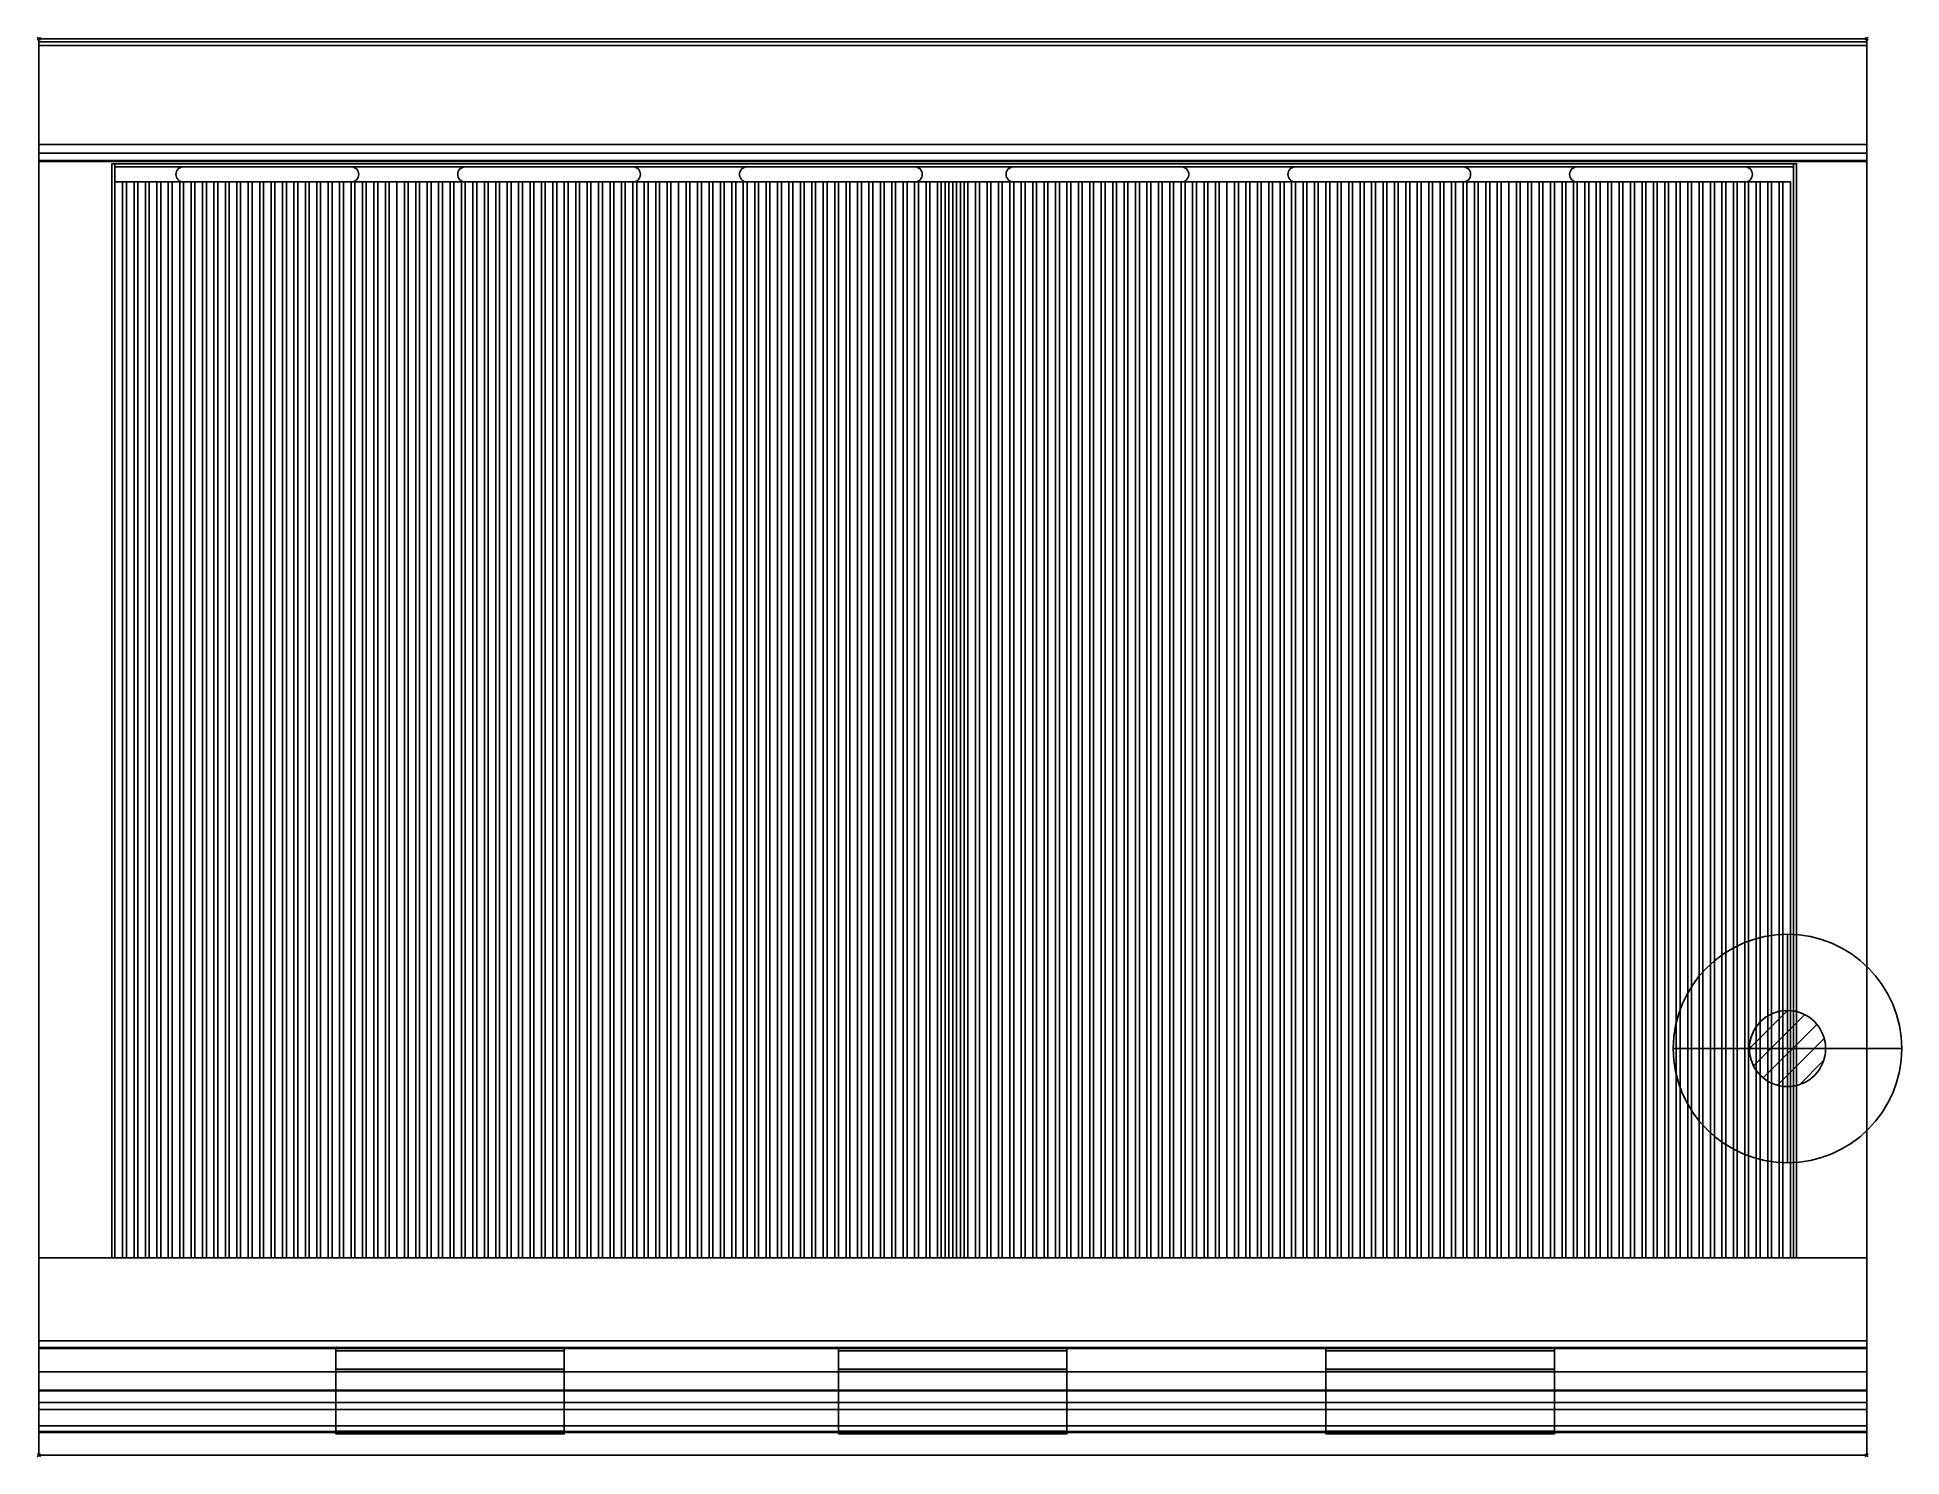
# Model space of a CAD drawing. Extents: x -1 to 1223, y -931 to 1.
import ezdxf

# ---------------------------------------------------------------- set-up
doc = ezdxf.new("R2010")
doc.units = 0
doc.header["$PDMODE"] = 35
doc.layers.get('0').update_dxf_attribs({"lineweight": 13})
for name, color, linetype in [('IQ_200_2D', 1, 'Continuous'), ('IQ_200_3D', 1, 'Continuous'), ('IQ_204_2D', 7, 'Continuous'), ('IQ_204_3D', 7, 'Continuous'), ('IQ_BLACK_3D', 250, 'Continuous'), ('IQ_CON_GAS_INT', 7, 'Continuous'), ('IQ_INS_3D', 3, 'Continuous')]:
    doc.layers.add(name, color=color, linetype=linetype)

# ---------------------------------------------------------------- blocks, each defined once
blk = doc.blocks.new('ZNS-MC-HP-CASSETTO')
at = {"layer": 'IQ_200_3D', "extrusion": (-1, -9.24446e-33, 0)}
for elevation in [75, -75]:
    blk.add_lwpolyline([(0, 0), (0, -130), (2, -130), (1.9, -0.9), (19.5, 4.7), (18.9, 6.6), (0, 0)], dxfattribs=dict(at, elevation=elevation))
at = {"layer": 'IQ_200_3D', "extrusion": (-6.8679e-18, -0.943919, 0.330176), "elevation": 20}
for points in [[(-75, -2), (-75, 0)], [(75, -2), (75, 0)]]:
    blk.add_lwpolyline(points, dxfattribs=at)
at = {"layer": 'IQ_200_3D'}
for points in [[(-75, 0), (-75, -18.9, 6.6), (75, -18.9, 6.6), (75, 0)], [(-75, -2, -130), (-75, 0, -130), (75, 0, -130), (75, -2, -130)], [(-75, 0, -130), (-75, 0), (75, 0), (75, 0, -130)], [(-75, -19.5, 4.7), (-75, -1.9, -0.9), (75, -1.9, -0.9), (75, -19.5, 4.7)], [(-75, -1.9, -0.9), (-75, -2, -130), (75, -2, -130), (75, -1.9, -0.9)], [(-75, -18.9, 6.6), (-75, -19.5, 4.7), (75, -19.5, 4.7), (75, -18.9, 6.6)]]:
    blk.add_3dface(points, dxfattribs=at)
for points, invisible_edges in [([(-75, -19.5, 4.7), (-75, -18.9, 6.6), (-75, 0), (-75, -1.9, -0.9)], 4), ([(-75, 0), (-75, -1.9, -0.9), (-75, -2, -130), (-75, 0, -130)], 1), ([(75, -19.5, 4.7), (75, -18.9, 6.6), (75, 0), (75, -1.9, -0.9)], 4), ([(75, 0), (75, -1.9, -0.9), (75, -2, -130), (75, 0, -130)], 1)]:
    blk.add_3dface(points, dxfattribs=dict(at, invisible_edges=invisible_edges))
blk = doc.blocks.new('*X5')
at = {"color": 0}
for p, q in [((200.86, 2209.05), (203.37, 2211.55)), ((201.14, 2207.91), (204.51, 2211.28)), ((201.77, 2207.12), (205.29, 2210.64)), ((202.7, 2206.64), (205.77, 2209.71)), ((204.15, 2206.68), (205.73, 2208.26))]:
    blk.add_line(p, q, dxfattribs=at)
blk = doc.blocks.new('GAS')
for radius in [3, 1]:
    blk.add_circle((0, 0), radius)
at = {"extrusion": (-1, 0, 0)}
for radius in [3, 1]:
    blk.add_circle((0, 0), radius, dxfattribs=at)
at = {"extrusion": (0, -1, 0)}
for radius in [3, 1]:
    blk.add_circle((0, 0), radius, dxfattribs=at)
at = {"xscale": 0.4000000000000909, "yscale": 0.4000000000000909, "zscale": 0.4000000000000909}
blk.add_blockref('*X5', (-81.345, -883.621), dxfattribs=at)
at = {"extrusion": (-1, 0, 0), "xscale": 0.3999999999999773, "yscale": 0.3999999999999773, "zscale": 0.3999999999999773}
blk.add_blockref('*X5', (-81.345, -883.621), dxfattribs=at)
at = {"extrusion": (0, -1, 0), "xscale": 0.4000000000000909, "yscale": 0.4000000000000909, "zscale": 0.4000000000000909}
blk.add_blockref('*X5', (-81.345, -883.621), dxfattribs=at)
blk = doc.blocks.new('LogoELXProf1')
at = {"color": 0}
for points, invisible_edges in [([(10.8, 0), (10.8, -2.8), (3, -2.8), (0, 0)], 4), ([(3, -6.9), (0, -11.9), (0, 0), (3, -2.8)], 5), ([(13.1, 0), (16.1, 0), (13.1, -8.2)], 2), ([(16.1, -17.4), (13.1, -17.4), (13.1, -8.2), (16.1, 0)], 4), ([(46.3, 0), (49.3, 0), (49.3, -4.8), (46.3, -12.2)], 4), ([(78.3, 0), (81.3, 0), (78.3, -7.9)], 2), ([(81.3, -17.4), (78.3, -17.4), (78.3, -7.9), (81.3, 0)], 4), ([(0.6, -21.3), (-0.6, -20.2), (1.7, -20.2), (1.8, -21.3)], 5), ([(-0.6, -20.2), (0.6, -21.3), (0.6, -23), (-0.6, -26.2)], 5), ([(0.6, -24.1), (0.6, -26.2), (-0.6, -26.2), (0.6, -23)], 12), ([(0, -11.9), (3, -6.9), (3, -9.8), (3, -12)], 11), ([(0, -11.9), (3, -12), (3, -12.5), (0.1, -13.1)], 5), ([(3, -12.5), (3.1, -12.9), (0.1, -13.1)], 14), ([(0.3, -14.2), (0.1, -13.1), (3.1, -12.9), (3.2, -13.2)], 10), ([(3.2, -13.2), (3.4, -13.5), (0.7, -15.1), (0.3, -14.2)], 10), ([(0.6, -23), (1.8, -23), (1.7, -24.1), (0.6, -24.1)], 10), ([(3.4, -13.5), (3.6, -13.8), (0.7, -15.1)], 14), ([(3.6, -13.8), (3.8, -14), (1.3, -15.9), (0.7, -15.1)], 10), ([(3.8, -14), (2.1, -16.6), (1.3, -15.9)], 13), ([(1.8, -21.3), (1.7, -20.2), (2.2, -20.2), (2, -21.4)], 5), ([(1.8, -23), (2, -22.9), (2.2, -24.1), (1.7, -24.1)], 10), ([(2, -21.4), (2.2, -20.2), (2.7, -20.4)], 13), ([(2.7, -20.4), (3.1, -20.7), (2.2, -21.5), (2, -21.4)], 10), ([(2.7, -23.9), (2.2, -24.1), (2, -22.9), (2.2, -22.8)], 10), ([(2.1, -16.6), (3.8, -14), (4, -14.2), (3.1, -17)], 5), ([(3.1, -20.7), (3.4, -21.2), (2.3, -21.6), (2.2, -21.5)], 10), ([(2.2, -22.8), (2.3, -22.7), (3.1, -23.6), (2.7, -23.9)], 10), ([(3.4, -21.2), (3.6, -21.6), (2.4, -21.8), (2.3, -21.6)], 10), ([(3.4, -23.1), (2.3, -22.7), (2.4, -22.5), (3.6, -22.7)], 5), ([(2.3, -22.7), (3.4, -23.1), (3.1, -23.6)], 13), ([(3.6, -21.6), (3.7, -22.1), (2.5, -22), (2.4, -21.8)], 10), ([(3.6, -22.7), (2.4, -22.5), (2.5, -22.3), (3.7, -22.1)], 5), ([(3.7, -22.1), (2.5, -22.3), (2.5, -22)], 13), ([(10.3, -6.9), (10.3, -9.8), (3, -9.8), (3, -6.9)], 4), ([(4, -14.2), (4.2, -14.3), (3.1, -17)], 14), ([(4.2, -14.3), (4.5, -14.4), (3.1, -17)], 14), ([(4.5, -14.4), (4.8, -14.5), (4.3, -17.3), (3.1, -17)], 10), ([(4.8, -14.5), (5, -14.6), (4.3, -17.3)], 14), ([(4.3, -17.3), (5, -14.6), (5.2, -14.6), (5.5, -17.4)], 5), ([(5.5, -17.4), (5.2, -14.6), (5.5, -14.6), (11, -17.4)], 5), ([(11, -14.6), (11, -17.4), (5.5, -14.6)], 2), ([(11.1, -20.2), (10, -21.3), (8.8, -20.2)], 3), ([(8.8, -20.2), (10, -21.3), (10, -23), (8.8, -26.2)], 5), ([(10, -24.1), (10, -26.2), (8.8, -26.2), (10, -23)], 12), ([(11.1, -20.2), (11.6, -20.2), (11.1, -21.3), (10, -21.3)], 10), ([(11.1, -24.1), (10, -24.1), (10, -23), (11.1, -23)], 10), ([(11.3, -21.4), (11.1, -21.3), (11.6, -20.2), (12.1, -20.4)], 10), ([(11.1, -24.1), (11.1, -23), (11.3, -22.9), (12.1, -23.8)], 13), ([(12.1, -23.8), (13.5, -26.2), (12.1, -26.2), (11.1, -24.1)], 8), ([(12.1, -20.4), (12.5, -20.7), (11.5, -21.5), (11.3, -21.4)], 10), ([(11.5, -22.8), (12.5, -23.6), (12.1, -23.8), (11.3, -22.9)], 5), ([(12.5, -20.7), (11.6, -21.6), (11.5, -21.5)], 13), ([(11.6, -22.6), (12.7, -23.3), (12.5, -23.6), (11.5, -22.8)], 5), ([(11.6, -21.6), (12.5, -20.7), (12.8, -21.1), (11.7, -21.8)], 5), ([(12.7, -23.3), (11.6, -22.6), (11.7, -22.4), (13, -22.9)], 5), ([(11.7, -21.8), (12.8, -21.1), (13, -21.6), (11.8, -22)], 5), ([(13.1, -22.5), (13, -22.9), (11.7, -22.4), (11.8, -22.2)], 10), ([(11.8, -22), (13, -21.6), (13.1, -22.1)], 13), ([(11.8, -22.2), (11.8, -22), (13.1, -22.1), (13.1, -22.5)], 10), ([(18, -11.1), (18.2, -9.5), (21.2, -9.7), (21.1, -11.9)], 14), ([(18.2, -12.8), (18, -11.1), (21.1, -11.9), (21.2, -12.7)], 10), ([(18.2, -22.4), (19.3, -22.7), (19.3, -23.2), (18.1, -23.2)], 5), ([(18.1, -23.2), (19.3, -23.2), (19.3, -23.7), (18.2, -24)], 5), ([(21.2, -9.7), (18.2, -9.5), (18.7, -8), (21.3, -9.1)], 5), ([(21.2, -12.7), (21.5, -13.4), (18.7, -14.2), (18.2, -12.8)], 10), ([(19.3, -22.7), (18.2, -22.4), (18.5, -21.6), (19.5, -22.2)], 5), ([(19.5, -24.2), (18.5, -24.7), (18.2, -24), (19.3, -23.7)], 5), ([(19.5, -22.2), (18.5, -21.6), (19, -21), (19.8, -21.8)], 5), ([(18.5, -24.7), (19.5, -24.2), (19.8, -24.6), (19, -25.4)], 5), ([(21.6, -8.5), (21.3, -9.1), (18.7, -8), (19.5, -6.8)], 10), ([(21.5, -13.4), (21.9, -14), (19.4, -15.4), (18.7, -14.2)], 10), ([(20.2, -21.4), (19, -21), (19.7, -20.5), (20.7, -21.2)], 5), ([(19.8, -21.8), (19, -21), (20.2, -21.4)], 3), ([(20.5, -16.4), (19.4, -15.4), (21.9, -14), (22.5, -14.5)], 10), ([(19.5, -6.8), (20.5, -5.8), (22, -8), (21.6, -8.5)], 10), ([(20.4, -20.1), (21.2, -21.2), (20.7, -21.2), (19.7, -20.5)], 5), ([(21.2, -21.2), (20.4, -20.1), (21.2, -20), (21.7, -21.2)], 5), ([(20.5, -5.8), (21.7, -5), (22.6, -7.6), (22, -8)], 10), ([(22.5, -14.5), (21.7, -17.1), (20.5, -16.4)], 13), ([(21.1, -11.9), (21.2, -9.7), (27.9, -9.7), (30.9, -11.9)], 5), ([(22, -20.1), (21.7, -21.2), (21.2, -20)], 3), ([(23.2, -7.3), (21.7, -5), (23.2, -4.6), (23.9, -7.1)], 5), ([(22.6, -7.6), (21.7, -5), (23.2, -7.3)], 3), ([(21.7, -17.1), (22.5, -14.5), (23.2, -14.9), (23.2, -17.6)], 5), ([(22.2, -21.4), (21.7, -21.2), (22, -20.1), (22.8, -20.5)], 10), ([(22.6, -21.8), (22.2, -21.4), (22.8, -20.5), (23.4, -21)], 10), ([(22.6, -21.8), (23.4, -21), (23.9, -21.6), (23, -22.2)], 5), ([(23.4, -25.4), (22.6, -24.6), (23, -24.2), (23.9, -24.7)], 5), ([(24.3, -22.4), (23.2, -22.7), (23, -22.2), (23.9, -21.6)], 5), ([(23.2, -23.7), (23.9, -24.7), (23, -24.2)], 3), ([(24.7, -4.4), (24.7, -7), (23.9, -7.1), (23.2, -4.6)], 5), ([(23.2, -17.6), (23.2, -14.9), (24, -15.1), (24.8, -17.7)], 5), ([(23.2, -22.7), (24.3, -22.4), (24.4, -23.2), (23.2, -23.2)], 5), ([(23.2, -23.2), (24.4, -23.2), (24.3, -24)], 13), ([(24.3, -24), (23.9, -24.7), (23.2, -23.7), (23.2, -23.2)], 10), ([(24.9, -15.2), (24.8, -17.7), (24, -15.1)], 3), ([(25.4, -7), (24.7, -4.4), (26.2, -4.7), (26, -7.2)], 5), ([(24.7, -7), (24.7, -4.4), (25.4, -7)], 3), ([(24.9, -15.2), (25.8, -15.1), (25.9, -17.7), (24.8, -17.7)], 10), ([(25.8, -15.1), (26.5, -14.9), (27, -17.4), (25.9, -17.7)], 10), ([(26, -7.2), (26.2, -4.7), (27.5, -5.2), (26.5, -7.5)], 5), ([(26.5, -7.5), (27.5, -5.2), (28.6, -5.9), (27, -7.8)], 5), ([(26.5, -14.9), (27.1, -14.6), (28.1, -17), (27, -17.4)], 10), ([(28.6, -5.9), (29.5, -6.8), (27.4, -8.2), (27, -7.8)], 10), ([(27.1, -14.6), (27.7, -14.2), (29.1, -16.4), (28.1, -17)], 10), ([(27.7, -8.7), (27.4, -8.2), (29.5, -6.8), (30.2, -7.9)], 10), ([(27.8, -9.2), (27.7, -8.7), (30.2, -7.9)], 14), ([(27.7, -14.2), (28.3, -13.7), (30.1, -15.5), (29.1, -16.4)], 8), ([(27.8, -9.2), (30.2, -7.9), (30.7, -9.1), (27.9, -9.7)], 5), ([(27.9, -9.7), (30.7, -9.1), (30.9, -10.4), (30.9, -11.9)], 9), ([(33.3, -20.2), (33.3, -21.3), (30.8, -21.3), (29.5, -20.2)], 4), ([(29.5, -20.2), (30.8, -21.3), (30.8, -22.6), (30.8, -23.7)], 13), ([(30.8, -23.7), (30.8, -26.2), (29.5, -26.2), (29.5, -20.2)], 8), ([(33, -23.7), (30.8, -23.7), (30.8, -22.6), (33, -22.6)], 2), ([(32.7, -9.5), (33.2, -8.1), (35.6, -10.1), (32.5, -11.1)], 6), ([(32.5, -11.1), (35.6, -10.1), (35.5, -11.1)], 13), ([(32.7, -12.7), (32.5, -11.1), (35.6, -12), (33.2, -14.1)], 6), ([(32.5, -11.1), (35.5, -11.1), (35.6, -12)], 13), ([(35.9, -9.3), (35.6, -10.1), (33.2, -8.1), (34, -6.8)], 10), ([(35.9, -12.9), (34, -15.3), (33.2, -14.1), (35.6, -12)], 5), ([(36.3, -8.6), (34, -6.8), (35.1, -5.8), (36.9, -7.9)], 5), ([(35.9, -9.3), (34, -6.8), (36.3, -8.6)], 3), ([(34, -15.3), (35.9, -12.9), (36.3, -13.6), (35.1, -16.4)], 5), ([(36.4, -5), (37.7, -7.5), (36.9, -7.9), (35.1, -5.8)], 5), ([(36.9, -14.2), (36.4, -17.1), (35.1, -16.4), (36.3, -13.6)], 5), ([(37.7, -7.5), (36.4, -5), (37.8, -4.5), (38.5, -7.2)], 5), ([(36.4, -17.1), (36.9, -14.2), (37.7, -14.7), (37.8, -17.6)], 5), ([(37.8, -17.6), (37.7, -14.7), (38.5, -14.9)], 13), ([(39.4, -4.4), (38.5, -7.2), (37.8, -4.5)], 3), ([(38.5, -14.9), (39.4, -15), (39.4, -17.8), (37.8, -17.6)], 10), ([(42.2, -20.2), (42.2, -21.3), (39.6, -21.3), (38.4, -20.2)], 4), ([(38.4, -20.2), (39.6, -21.3), (39.6, -22.5), (38.4, -24.2)], 5), ([(39.6, -23.6), (39.6, -23.9), (38.4, -24.2), (39.6, -22.5)], 14), ([(39.7, -24.2), (38.4, -24.7), (38.4, -24.2), (39.6, -23.9)], 5), ([(38.4, -24.7), (39.7, -24.2), (39.8, -24.5), (38.6, -25.1)], 5), ([(39.4, -4.4), (40.8, -4.5), (39.4, -7.1), (38.5, -7.2)], 10), ([(40.8, -4.5), (42.1, -4.9), (40.4, -7.2), (39.4, -7.1)], 10), ([(40.8, -17.7), (39.4, -17.8), (39.4, -15), (40.4, -14.9)], 10), ([(39.6, -22.5), (42, -22.5), (42, -23.6), (39.6, -23.6)], 8), ([(42.1, -4.9), (43.3, -5.6), (41.2, -7.5), (40.4, -7.2)], 10), ([(40.4, -14.9), (41.2, -14.7), (42.1, -17.3), (40.8, -17.7)], 10), ([(43.3, -5.6), (44.5, -6.6), (41.9, -7.9), (41.2, -7.5)], 10), ([(41.2, -14.7), (41.9, -14.2), (43.3, -16.6), (42.1, -17.3)], 10), ([(42.6, -8.5), (41.9, -7.9), (44.5, -6.6)], 2), ([(41.9, -14.2), (42.6, -13.7), (44.5, -15.6), (43.3, -16.6)], 8), ([(49.3, -7.5), (49.3, -12), (46.3, -12.2), (49.3, -4.8)], 14), ([(46.3, -12.2), (49.3, -12), (49.4, -12.5)], 13), ([(49.4, -12.5), (49.5, -12.9), (46.5, -13.3), (46.3, -12.2)], 10), ([(46.8, -14.4), (46.5, -13.3), (49.5, -12.9), (49.6, -13.3)], 10), ([(49.6, -13.3), (49.8, -13.6), (47.2, -15.3), (46.8, -14.4)], 10), ([(47.9, -24.2), (48.2, -24.6), (47.2, -25.2), (47, -24.8)], 2), ([(47.2, -15.3), (49.8, -13.6), (50, -13.9), (47.9, -16.1)], 5), ([(47.4, -21.5), (47.5, -20.9), (48.7, -21.5), (48.6, -21.6)], 10), ([(47.4, -22), (47.4, -21.5), (48.6, -21.8), (48.7, -21.9)], 10), ([(48.6, -21.8), (47.4, -21.5), (48.6, -21.6)], 3), ([(48.7, -21.9), (48.7, -22), (47.6, -22.5), (47.4, -22)], 10), ([(47.9, -20.6), (48.7, -21.4), (48.7, -21.5), (47.5, -20.9)], 5), ([(48.7, -22), (47.9, -22.9), (47.6, -22.5)], 13), ([(47.9, -16.1), (50, -13.9), (50.3, -14.1), (48.7, -16.7)], 5), ([(48.3, -20.3), (48.9, -21.2), (48.8, -21.3), (47.9, -20.6)], 5), ([(47.9, -20.6), (48.8, -21.3), (48.7, -21.4)], 13), ([(48.8, -22.1), (48.3, -23.2), (47.9, -22.9), (48.7, -22)], 5), ([(48.8, -20.1), (49.1, -21.2), (48.9, -21.2), (48.3, -20.3)], 5), ([(48.3, -23.2), (48.8, -22.1), (48.9, -22.2)], 13), ([(48.3, -23.2), (48.9, -22.2), (49, -22.3), (48.8, -23.5)], 5), ([(48.7, -16.7), (50.3, -14.1), (50.5, -14.2), (49.7, -17.1)], 5), ([(49.3, -20.1), (49.5, -21.2), (49.2, -21.2), (48.8, -20.1)], 5), ([(49.1, -21.2), (48.8, -20.1), (49.2, -21.2)], 3), ([(48.8, -23.5), (49, -22.3), (49.7, -22.5), (49.4, -23.7)], 5), ([(49.3, -4.8), (52.1, -4.8), (52.1, -7.5), (49.3, -7.5)], 8), ([(49.8, -20.1), (50.2, -20.2), (49.5, -21.2), (49.3, -20.1)], 6), ([(49.4, -23.7), (49.7, -22.5), (50.4, -22.8), (49.9, -23.9)], 5), ([(50.2, -20.2), (50.6, -20.4), (49.8, -21.3), (49.5, -21.2)], 10), ([(50.5, -14.2), (50.8, -14.4), (49.7, -17.1)], 14), ([(50.8, -14.4), (51.1, -14.5), (49.7, -17.1)], 14), ([(51.1, -14.5), (51.3, -14.5), (50.8, -17.4), (49.7, -17.1)], 10), ([(50.6, -20.4), (51, -20.8), (50.1, -21.5), (49.8, -21.3)], 10), ([(49.9, -23.9), (50.4, -22.8), (50.7, -23), (50, -24)], 5), ([(50, -24), (50.7, -23), (51.1, -23.3)], 13), ([(51.1, -23.3), (51.3, -23.6), (50.1, -24.1), (50, -24)], 10), ([(51, -20.8), (51.2, -21.1), (50.3, -21.7), (50.1, -21.5)], 8), ([(51.3, -23.6), (51.5, -24), (50.2, -24.3), (50.1, -24.1)], 10), ([(51.5, -24), (51.5, -24.5), (50.2, -24.5), (50.2, -24.3)], 10), ([(50.2, -24.6), (50.2, -24.5), (51.5, -24.5), (51.5, -24.9)], 10), ([(51.3, -14.5), (51.6, -14.6), (50.8, -17.4)], 14), ([(51.6, -14.6), (51.9, -14.6), (52.1, -17.4), (50.8, -17.4)], 10), ([(52.1, -14.6), (52.1, -17.4), (51.9, -14.6)], 2), ([(54.6, -4.8), (57.6, -4.8), (57.6, -6.7)], 12), ([(54.6, -4.8), (57.6, -6.7), (57.9, -9.2), (57.6, -10)], 11), ([(57.6, -10.8), (54.6, -4.8), (57.6, -10)], 3), ([(57.6, -10.8), (57.6, -17.4), (54.6, -17.4), (54.6, -4.8)], 8), ([(57, -24.2), (57.3, -24.6), (56.3, -25.2), (56.1, -24.8)], 2), ([(56.5, -21.5), (56.6, -20.9), (57.8, -21.5), (57.7, -21.6)], 10), ([(56.5, -22), (56.5, -21.5), (57.7, -21.8), (57.7, -21.9)], 10), ([(57.7, -21.8), (56.5, -21.5), (57.7, -21.6)], 3), ([(57.7, -21.9), (57.8, -22), (56.7, -22.5), (56.5, -22)], 10), ([(57, -20.6), (57.8, -21.4), (57.8, -21.5), (56.6, -20.9)], 5), ([(57.8, -22), (57, -22.9), (56.7, -22.5)], 13), ([(57.4, -20.3), (58, -21.2), (57.9, -21.3), (57, -20.6)], 5), ([(57, -20.6), (57.9, -21.3), (57.8, -21.4)], 13), ([(57.9, -22.1), (57.4, -23.2), (57, -22.9), (57.8, -22)], 5), ([(57.9, -20.1), (58.2, -21.2), (58, -21.2), (57.4, -20.3)], 5), ([(57.4, -23.2), (57.9, -22.1), (58, -22.2)], 13), ([(57.4, -23.2), (58, -22.2), (58.1, -22.3), (57.9, -23.5)], 5), ([(58.2, -5.9), (59, -5.3), (59.4, -7.7), (57.6, -6.7)], 6), ([(58.8, -8.1), (58.2, -8.6), (57.6, -6.7)], 14), ([(59.4, -7.7), (58.8, -8.1), (57.6, -6.7)], 14), ([(58.2, -8.6), (57.9, -9.2), (57.6, -6.7)], 14), ([(58.4, -20.1), (58.6, -21.2), (58.3, -21.2), (57.9, -20.1)], 5), ([(58.2, -21.2), (57.9, -20.1), (58.3, -21.2)], 3), ([(57.9, -23.5), (58.1, -22.3), (58.8, -22.5), (58.5, -23.7)], 5), ([(58.8, -20.1), (59.3, -20.2), (58.6, -21.2), (58.4, -20.1)], 6), ([(58.5, -23.7), (58.8, -22.5), (59.5, -22.8), (59, -23.9)], 5), ([(59.3, -20.2), (59.7, -20.4), (58.9, -21.3), (58.6, -21.2)], 10), ([(59.7, -20.4), (60.1, -20.8), (59.2, -21.5), (58.9, -21.3)], 10), ([(60.1, -7.5), (59, -5.3), (59.9, -4.9), (61, -7.4)], 5), ([(60.1, -7.5), (59.4, -7.7), (59, -5.3)], 14), ([(59, -23.9), (59.5, -22.8), (59.8, -23), (59.1, -24)], 5), ([(59.1, -24), (59.8, -23), (60.2, -23.3)], 13), ([(60.2, -23.3), (60.4, -23.6), (59.2, -24.1), (59.1, -24)], 10), ([(60.1, -20.8), (60.3, -21.1), (59.4, -21.7), (59.2, -21.5)], 8), ([(60.4, -23.6), (60.6, -24), (59.3, -24.3), (59.2, -24.1)], 10), ([(60.6, -24), (60.6, -24.5), (59.3, -24.5), (59.3, -24.3)], 10), ([(59.3, -24.6), (59.3, -24.5), (60.6, -24.5), (60.6, -24.9)], 10), ([(61, -4.6), (62.2, -4.6), (61, -7.4), (59.9, -4.9)], 6), ([(62.2, -4.6), (62.2, -7.5), (61, -7.4)], 12), ([(65.6, -11.1), (62.8, -12.7), (62.7, -11.1), (62.8, -9.6)], 9), ([(62.8, -9.6), (63.4, -8.1), (65.7, -10.2), (65.6, -11.1)], 10), ([(62.8, -12.7), (65.6, -11.1), (65.7, -12), (63.4, -14.1)], 5), ([(66, -9.4), (65.7, -10.2), (63.4, -8.1), (64.2, -6.9)], 10), ([(66, -12.9), (63.4, -14.1), (65.7, -12)], 3), ([(66, -12.9), (66.5, -13.6), (64.2, -15.3), (63.4, -14.1)], 10), ([(64.2, -6.9), (65.2, -5.9), (66.5, -8.6), (66, -9.4)], 10), ([(66.5, -13.6), (67.1, -14.2), (65.2, -16.4), (64.2, -15.3)], 10), ([(65.2, -5.9), (66.5, -5.1), (67.1, -8), (66.5, -8.6)], 10), ([(67.1, -14.2), (67.8, -14.7), (66.5, -17.1), (65.2, -16.4)], 10), ([(66.5, -5.1), (68, -4.6), (67.8, -7.6), (67.1, -8)], 10), ([(68, -17.6), (66.5, -17.1), (67.8, -14.7), (68.6, -15)], 10), ([(68.6, -7.3), (67.8, -7.6), (68, -4.6), (69.5, -4.4)], 10), ([(68.6, -15), (69.5, -15.1), (69.5, -17.8), (68, -17.6)], 10), ([(69.5, -4.4), (69.5, -7.2), (68.6, -7.3)], 13), ([(69.5, -4.4), (71.1, -4.6), (70.5, -7.3), (69.5, -7.2)], 10), ([(71.1, -17.6), (69.5, -17.8), (70.5, -15), (71.3, -14.7)], 10), ([(69.5, -17.8), (69.5, -15.1), (70.5, -15)], 13), ([(71.1, -4.6), (72.6, -5.1), (71.3, -7.6), (70.5, -7.3)], 10), ([(71.3, -14.7), (72, -14.2), (72.6, -17.1), (71.1, -17.6)], 10), ([(72.6, -5.1), (73.8, -5.9), (72, -8), (71.3, -7.6)], 10), ([(73.8, -5.9), (72.6, -8.6), (72, -8)], 13), ([(72, -14.2), (72.6, -13.6), (73.8, -16.4), (72.6, -17.1)], 10), ([(72.2, -23.2), (72.3, -22.4), (73.5, -22.7), (73.4, -23.2)], 10), ([(72.3, -24), (72.2, -23.2), (73.4, -23.2), (73.5, -23.7)], 10), ([(73.7, -22.2), (73.5, -22.7), (72.3, -22.4), (72.6, -21.6)], 10), ([(72.6, -24.7), (72.3, -24), (73.5, -23.7), (73.7, -24.1)], 10), ([(72.6, -8.6), (73.8, -5.9), (74.9, -6.9), (73.1, -9.4)], 5), ([(72.6, -13.6), (73.1, -12.9), (74.9, -15.3), (73.8, -16.4)], 10), ([(74, -21.8), (72.6, -21.6), (73.1, -21), (74.4, -21.5)], 5), ([(73.7, -22.2), (72.6, -21.6), (74, -21.8)], 3), ([(74, -24.5), (73.1, -25.4), (72.6, -24.7), (73.7, -24.1)], 5), ([(75.7, -8.1), (73.3, -10.2), (73.1, -9.4), (74.9, -6.9)], 5), ([(73.1, -12.9), (73.3, -12), (75.7, -14.1), (74.9, -15.3)], 10), ([(73.7, -20.5), (74.5, -20.1), (74.4, -21.5), (73.1, -21)], 6), ([(73.3, -10.2), (75.7, -8.1), (76.2, -9.6), (73.4, -11.1)], 5), ([(76.2, -12.7), (75.7, -14.1), (73.3, -12), (73.4, -11.1)], 10), ([(76.4, -11.1), (76.2, -12.7), (73.4, -11.1), (76.2, -9.6)], 6), ([(74.8, -21.4), (74.4, -21.5), (74.5, -20.1), (75.3, -20)], 10), ([(75.3, -20), (75.3, -21.3), (74.8, -21.4)], 13), ([(75.3, -21.3), (75.3, -20), (76.1, -20.1), (75.8, -21.4)], 5), ([(75.8, -21.4), (76.1, -20.1), (76.9, -20.5), (76.2, -21.5)], 5), ([(76.2, -21.5), (76.9, -20.5), (77.5, -21), (76.6, -21.8)], 5), ([(78, -21.6), (76.9, -22.2), (76.6, -21.8), (77.5, -21)], 5), ([(78, -24.7), (76.6, -24.5), (76.9, -24.1), (78.3, -24)], 5), ([(78, -21.6), (77.1, -22.7), (76.9, -22.2)], 13), ([(77.1, -23.7), (78.4, -23.2), (78.3, -24), (76.9, -24.1)], 5), ([(77.1, -22.7), (78, -21.6), (78.3, -22.4), (77.2, -23.2)], 5), ([(78.4, -23.2), (77.1, -23.7), (77.2, -23.2), (78.3, -22.4)], 5), ([(83.6, -4.8), (86.6, -4.8), (86.6, -12.2), (83.6, -12.4)], 4), ([(83.6, -12.4), (86.6, -12.2), (86.6, -12.8), (83.6, -13.5)], 5), ([(86.7, -13.3), (83.6, -13.5), (86.6, -12.8)], 3), ([(83.9, -14.5), (83.6, -13.5), (86.7, -13.3), (86.9, -13.8)], 10), ([(84.8, -20.2), (87.6, -24.1), (84.9, -22.4), (83.6, -20.2)], 6), ([(83.6, -26.2), (83.6, -20.2), (84.9, -22.4), (84.9, -26.2)], 2), ([(84.3, -15.4), (83.9, -14.5), (86.9, -13.8), (84.9, -16.1)], 6), ([(84.9, -16.1), (86.9, -13.8), (87.2, -14.2)], 13), ([(87.2, -14.2), (87.5, -14.5), (85.6, -16.7), (84.9, -16.1)], 10), ([(87.6, -24.1), (88.8, -26.2), (87.6, -26.2), (84.9, -22.4)], 9), ([(87.5, -14.5), (87.9, -14.7), (86.4, -17.2), (85.6, -16.7)], 10), ([(87.9, -14.7), (88.3, -14.9), (87.3, -17.5), (86.4, -17.2)], 10), ([(88.3, -14.9), (88.8, -15), (88.3, -17.7), (87.3, -17.5)], 10), ([(87.6, -24.1), (87.6, -20.2), (88.8, -20.2), (88.8, -26.2)], 8), ([(89.3, -17.7), (88.3, -17.7), (88.8, -15), (89.3, -15)], 10), ([(89.3, -17.7), (89.3, -15), (89.8, -15), (90.3, -17.7)], 5), ([(90.3, -17.7), (89.8, -15), (90.3, -14.9), (91.3, -17.5)], 5), ([(90.3, -14.9), (90.7, -14.7), (91.3, -17.5)], 14), ([(90.7, -14.7), (91.1, -14.5), (92.2, -17.2), (91.3, -17.5)], 10), ([(93, -16.7), (91.1, -14.5), (91.4, -14.2), (93.7, -16.1)], 5), ([(92.2, -17.2), (91.1, -14.5), (93, -16.7)], 3), ([(93.7, -16.1), (91.4, -14.2), (91.7, -13.8), (94.3, -15.4)], 5), ([(91.9, -13.3), (95, -13.5), (94.7, -14.5), (91.7, -13.8)], 5), ([(94.7, -14.5), (94.3, -15.4), (91.7, -13.8)], 14), ([(95, -13.5), (91.9, -13.3), (92, -12.8)], 13), ([(92, -12.8), (92.1, -12.1), (95.1, -12.3), (95, -13.5)], 10), ([(95.1, -4.8), (95.1, -12.3), (92.1, -12.1), (92.1, -4.8)], 2), ([(96.2, -23.6), (93.7, -26.2), (96.7, -20.2), (96.8, -22.4)], 5), ([(93.7, -26.2), (96.2, -23.6), (95.7, -24.9), (95.1, -26.2)], 3), ([(97.9, -24.9), (95.7, -24.9), (96.2, -23.6), (97.3, -23.6)], 10), ([(99.7, -17.4), (96.5, -17.4), (98.7, -14.4), (102.9, -13)], 4), ([(97.3, -23.6), (96.8, -22.4), (96.7, -20.2), (99.8, -26.2)], 10), ([(96.9, -4.8), (100.2, -4.8), (98.8, -7.4)], 2), ([(99.8, -26.2), (98.5, -26.2), (97.9, -24.9), (97.3, -23.6)], 12), ([(101.3, -10.8), (104.6, -10.7), (102.9, -13), (98.7, -14.4)], 7), ([(102.9, -8.6), (101.3, -10.8), (98.8, -7.4), (100.2, -4.8)], 5), ([(102.9, -8.6), (106.9, -7.6), (104.6, -10.7), (101.3, -10.8)], 13), ([(105.6, -4.8), (108.9, -4.8), (106.9, -7.6), (102.9, -8.6)], 4), ([(102.9, -13), (104.6, -10.7), (106.4, -13.4)], 13), ([(106.1, -17.4), (102.9, -13), (106.4, -13.4), (109.3, -17.4)], 2), ([(104.7, -20.2), (106, -20.2), (106, -25), (104.7, -26.2)], 4), ([(19.7, -25.9), (19, -25.4), (19.8, -24.6), (20.2, -24.9)], 10), ([(20.2, -24.9), (20.4, -26.2), (19.7, -25.9)], 13), ([(20.4, -26.2), (20.2, -24.9), (20.7, -25.1), (21.2, -26.3)], 5), ([(21.2, -25.2), (21.2, -26.3), (20.7, -25.1)], 3), ([(21.2, -25.2), (21.7, -25.1), (22, -26.2), (21.2, -26.3)], 10), ([(21.7, -25.1), (22.2, -24.9), (22.8, -25.9), (22, -26.2)], 10), ([(22.2, -24.9), (22.6, -24.6), (23.4, -25.4), (22.8, -25.9)], 10), ([(39.8, -24.5), (40, -24.7), (38.8, -25.4), (38.6, -25.1)], 10), ([(40, -24.7), (39.5, -26), (39.1, -25.8), (38.8, -25.4)], 9), ([(39.5, -26), (40, -24.7), (40.2, -24.9), (39.9, -26.1)], 5), ([(39.9, -26.1), (40.2, -24.9), (40.5, -25), (40.3, -26.2)], 5), ([(42.2, -26.2), (40.3, -26.2), (40.8, -25), (42.2, -25)], 2), ([(40.8, -25), (40.3, -26.2), (40.5, -25)], 3), ([(48.2, -24.6), (48.6, -24.8), (47.5, -25.6), (47.2, -25.2)], 10), ([(47.5, -25.6), (48.6, -24.8), (47.9, -25.9)], 3), ([(48.6, -24.8), (49, -25), (48.4, -26.1), (47.9, -25.9)], 10), ([(49, -25), (49.5, -25.1), (48.9, -26.3), (48.4, -26.1)], 10), ([(49.4, -26.3), (48.9, -26.3), (49.5, -25.1), (49.7, -25.1)], 10), ([(49.7, -25.1), (49.8, -25.1), (50, -26.2), (49.4, -26.3)], 10), ([(50.6, -26), (50, -26.2), (49.8, -25.1), (49.9, -25)], 10), ([(50.1, -24.9), (51.1, -25.6), (50.6, -26), (49.9, -25)], 5), ([(50.2, -24.6), (51.5, -24.9), (51.3, -25.3), (50.1, -24.8)], 5), ([(50.1, -24.8), (51.3, -25.3), (51.1, -25.6), (50.1, -24.9)], 5), ([(57.3, -24.6), (57.7, -24.8), (56.6, -25.6), (56.3, -25.2)], 10), ([(56.6, -25.6), (57.7, -24.8), (57, -25.9)], 3), ([(57.7, -24.8), (58.1, -25), (57.5, -26.1), (57, -25.9)], 10), ([(58.1, -25), (58.6, -25.1), (58, -26.3), (57.5, -26.1)], 10), ([(58.5, -26.3), (58, -26.3), (58.6, -25.1), (58.7, -25.1)], 10), ([(58.7, -25.1), (58.9, -25.1), (59.1, -26.2), (58.5, -26.3)], 10), ([(59.7, -26), (59.1, -26.2), (58.9, -25.1), (59, -25)], 10), ([(59.2, -24.9), (60.2, -25.6), (59.7, -26), (59, -25)], 5), ([(59.3, -24.6), (60.6, -24.9), (60.4, -25.3), (59.2, -24.8)], 5), ([(59.2, -24.8), (60.4, -25.3), (60.2, -25.6), (59.2, -24.9)], 5), ([(73.1, -25.4), (74, -24.5), (74.4, -24.8), (73.7, -25.9)], 5), ([(74.8, -25), (74.5, -26.2), (73.7, -25.9), (74.4, -24.8)], 5), ([(74.5, -26.2), (74.8, -25), (75.3, -25), (75.3, -26.3)], 5), ([(75.8, -25), (76.1, -26.2), (75.3, -26.3), (75.3, -25)], 5), ([(76.1, -26.2), (75.8, -25), (76.2, -24.8), (76.9, -25.9)], 5), ([(76.2, -24.8), (76.6, -24.5), (77.5, -25.4), (76.9, -25.9)], 10), ([(77.5, -25.4), (76.6, -24.5), (78, -24.7)], 3), ([(108.3, -26.2), (104.7, -26.2), (106, -25), (108.3, -25)], 2)]:
    blk.add_3dface(points, dxfattribs=dict(at, invisible_edges=invisible_edges))
blk.add_3dface([(65.7, -26.2), (65.7, -20.2), (67, -20.2), (67, -26.2)], dxfattribs=at)
blk = doc.blocks.new('Logo')
at = {"layer": 'IQ_BLACK_3D', "extrusion": (0, -1, -2.22045e-16)}
blk.add_blockref('LogoELXProf1', (-39.1, 13.7), dxfattribs=at)
at = {"layer": 'IQ_BLACK_3D'}
mesh = blk.add_polyface(dxfattribs=at)
corners = [(-43.6, 0, 13.7), (-69.8, 0, 13.7), (-69.8, 0, -12.4), (-43.6, 0, -12.4), (-53.2, 0, -11.1), (-53.2, 0, 12.5), (-50.3, 0, 11.2), (-47.9, 0, 9.2), (-46, 0, 6.7), (-44.9, 0, 3.8), (-44.5, 0, 0.7), (-44.9, 0, -2.4), (-46, 0, -5.3), (-47.9, 0, -7.8), (-50.3, 0, -9.8), (-54.4, 0, 10.8), (-55.1, 0, 8.3), (-56.3, 0, 6.1), (-58, 0, 4.2), (-60.1, 0, 2.7), (-62.5, 0, 1.8), (-65, 0, 1.4), (-68.9, 0, 1.4), (-68.4, 0, 4.3), (-67.1, 0, 7), (-65.3, 0, 9.3), (-62.9, 0, 11.1), (-60.2, 0, 12.2), (-57.3, 0, 12.7), (-54.4, 0, 12.5), (-65, 0), (-62.5, 0, -0.4), (-60.1, 0, -1.4), (-58, 0, -2.8), (-56.3, 0, -4.7), (-55.1, 0, -6.9), (-54.4, 0, -9.4), (-54.4, 0, -11.4), (-57.3, 0, -11.6), (-60.3, 0, -11), (-63, 0, -9.8), (-65.3, 0, -8), (-67.1, 0, -5.6), (-68.3, 0, -2.9), (-68.9, 0)]
mesh.append_faces([[corners[k] for k in face] for face in [(14, 3, 13), (41, 2, 40), (39, 2, 38), (9, 0, 8), (7, 0, 6), (6, 0, 5), (15, 5, 29), (21, 30, 20), (24, 1, 23)]], dxfattribs={"vtx0": -1, "vtx1": -1})
mesh.append_faces([[corners[k] for k in face] for face in [(4, 37, 3)]], dxfattribs={"vtx0": -1, "vtx1": -1, "vtx2": -1})
mesh.append_faces([[corners[k] for k in face] for face in [(3, 14, 4), (3, 37, 38, 2), (4, 36, 37), (17, 33, 34, 16), (3, 10, 11), (2, 41, 42), (2, 42, 43), (19, 32, 33, 18), (19, 31, 32), (20, 30, 31, 19), (0, 7, 8), (16, 4, 5, 15), (10, 3, 0), (1, 25, 26), (28, 0, 1)]], dxfattribs={"vtx0": -1, "vtx2": -1})
mesh.append_faces([[corners[k] for k in face] for face in [(12, 13, 3), (11, 12, 3), (39, 40, 2), (43, 44, 2), (9, 10, 0), (17, 18, 33), (22, 23, 1), (27, 28, 1), (26, 27, 1), (24, 25, 1), (34, 35, 16)]], dxfattribs={"vtx1": -1, "vtx2": -1})
mesh.append_faces([[corners[k] for k in face] for face in [(35, 36, 4, 16), (1, 2, 44, 22), (28, 29, 5, 0)]], dxfattribs={"vtx1": -1, "vtx2": -1, "vtx3": -1})
mesh.append_faces([[corners[k] for k in face] for face in [(44, 30, 21, 22)]], dxfattribs={"vtx1": -1, "vtx3": -1})

msp = doc.modelspace()

# ---------------------------------------------------------------- linework, layer by layer
at = {"layer": 'IQ_200_2D'}
for p, q in [((0, 0), (1200, 0)), ((0, -855), (0, 0)), ((1200, 0), (1200, -855)), ((0, -855), (0, -930)), ((1200, -855), (1200, -930)), ((0, -930), (1200, -930))]:
    msp.add_line(p, q, dxfattribs=at)
at = {"layer": 'IQ_200_3D'}
for points, invisible_edges in [([(0, -0.3, 912.2), (0, 0, 910.5), (1200, 0, 910.5), (1200, -0.3, 912.2)], 8), ([(0, 0, 902.7), (0, -0.1, 901.8), (1200, -0.1, 901.8), (1200, 0, 902.7)], 2), ([(0, -0.1, 901.8), (0, -0.5, 901), (1200, -0.5, 901), (1200, -0.1, 901.8)], 10), ([(0, -1.3, 913.7), (0, -0.3, 912.2), (1200, -0.3, 912.2), (1200, -1.3, 913.7)], 10), ([(0, -0.5, 901), (0, -1.2, 900.4), (1200, -1.2, 900.4), (1200, -0.5, 901)], 10), ([(0, -1.2, 900.4), (0, -2, 900), (1200, -2, 900), (1200, -1.2, 900.4)], 8), ([(0, -2.8, 914.7), (0, -1.3, 913.7), (1200, -1.3, 913.7), (1200, -2.8, 914.7)], 10), ([(0, -4.5, 915), (0, -2.8, 914.7), (1200, -2.8, 914.7), (1200, -4.5, 915)], 2), ([(0, -71.6, 914.6), (0, -69.5, 915), (1200, -69.5, 915), (1200, -71.6, 914.6)], 8), ([(0, -73.4, 913.4), (0, -71.6, 914.6), (1200, -71.6, 914.6), (1200, -73.4, 913.4)], 10), ([(0, -74.6, 911.6), (0, -73.4, 913.4), (1200, -73.4, 913.4), (1200, -74.6, 911.6)], 10), ([(0, -75, 909.5), (0, -74.6, 911.6), (1200, -74.6, 911.6), (1200, -75, 909.5)], 2), ([(0, -75.5, 903.6), (0, -75, 905.7), (1200, -75, 905.7), (1200, -75.5, 903.6)], 8), ([(0, -76.6, 901.8), (0, -75.5, 903.6), (1200, -75.5, 903.6), (1200, -76.6, 901.8)], 10), ([(0, -78.4, 900.5), (0, -76.6, 901.8), (1200, -76.6, 901.8), (1200, -78.4, 900.5)], 10), ([(0, -80.5, 900), (0, -78.4, 900.5), (1200, -78.4, 900.5), (1200, -80.5, 900)], 2), ([(0, -859.4, 812.6), (0, -859.1, 811.8), (1200, -859.1, 811.8), (1200, -859.4, 812.6)], 10), ([(0, -859.1, 811.8), (0, -859.1, 811), (1200, -859.1, 811), (1200, -859.1, 811.8)], 10), ([(0, -859.1, 811), (0, -859.3, 810.3), (1200, -859.3, 810.3), (1200, -859.1, 811)], 8), ([(0, -860, 813.2), (0, -859.4, 812.6), (1200, -859.4, 812.6), (1200, -860, 813.2)], 2), ([(0, -875.2, 900), (0, -879.4, 899.7), (1200, -879.4, 899.7), (1200, -875.2, 900)], 2), ([(0, -879.4, 899.7), (0, -883.2, 897.9), (1200, -883.2, 897.9), (1200, -879.4, 899.7)], 10), ([(0, -883.2, 897.9), (0, -886.1, 894.8), (1200, -886.1, 894.8), (1200, -883.2, 897.9)], 10), ([(0, -886.1, 894.8), (0, -887.7, 891), (1200, -887.7, 891), (1200, -886.1, 894.8)], 8), ([(0, -897.3, 840.8), (0, -895.3, 840.7), (1200, -895.3, 840.7), (1200, -897.3, 840.8)], 8), ([(0, -898.9, 841.9), (0, -897.3, 840.8), (1200, -897.3, 840.8), (1200, -898.9, 841.9)], 10), ([(0, -899.9, 843.7), (0, -898.9, 841.9), (1200, -898.9, 841.9), (1200, -899.9, 843.7)], 10), ([(0, -899.9, 845.7), (0, -899.9, 843.7), (1200, -899.9, 843.7), (1200, -899.9, 845.7)], 2), ([(0, -912.3, 654.6), (0, -910.8, 654.4), (1200, -910.8, 654.4), (1200, -912.3, 654.6)], 8), ([(0, -913.5, 655.3), (0, -912.3, 654.6), (1200, -912.3, 654.6), (1200, -913.5, 655.3)], 10), ([(0, -914.4, 656.5), (0, -913.5, 655.3), (1200, -913.5, 655.3), (1200, -914.4, 656.5)], 10), ([(0, -914.4, 692.2), (0, -914.5, 691.8), (1200, -914.5, 691.8), (1200, -914.4, 692.2)], 2), ([(0, -914.7, 657.9), (0, -914.4, 656.5), (1200, -914.4, 656.5), (1200, -914.7, 657.9)], 2), ([(0, -914.5, 691.8), (0, -914.6, 691.5), (1200, -914.6, 691.5), (1200, -914.5, 691.8)], 10), ([(0, -914.6, 691.5), (0, -914.7, 691.1), (1200, -914.7, 691.1), (1200, -914.6, 691.5)], 10), ([(0, -914.7, 691.1), (0, -914.7, 690.7), (1200, -914.7, 690.7), (1200, -914.7, 691.1)], 8)]:
    msp.add_3dface(points, dxfattribs=dict(at, invisible_edges=invisible_edges))
for points in [[(0, 0, 910.5), (0, 0, 902.7), (1200, 0, 902.7), (1200, 0, 910.5)], [(0, -855, 650), (0, -2, 650), (1200, -2, 650), (1200, -855, 650)], [(0, -2, 650), (0, -2, 900), (1200, -2, 900), (1200, -2, 650)], [(0, -855, 650), (0, -855, 900), (0, -2, 900), (0, -2, 650)], [(0, -69.5, 915), (0, -4.5, 915), (1200, -4.5, 915), (1200, -69.5, 915)], [(1200, -855, 650), (1200, -2, 650), (1200, -2, 900), (1200, -855, 900)], [(0, -75, 905.7), (0, -75, 909.5), (1200, -75, 909.5), (1200, -75, 905.7)], [(0, -855, 900), (1200, -855, 900), (1200, -80.5, 900), (0, -80.5, 900)], [(48, -800.5, 900), (48, -82, 900), (50, -82, 900), (50, -800.5, 900)], [(48, -82, 900), (48, -82, 1005), (50, -82, 1005), (50, -82, 900)], [(48, -82, 1005), (48, -800.5, 985), (50, -800.5, 985), (50, -82, 1005)], [(48, -82, 900), (48, -82, 1005), (48, -800.5, 985), (48, -800.5, 900)], [(50, -82, 900), (50, -82, 1005), (50, -800.5, 985), (50, -800.5, 900)], [(50, -82, 1005), (50, -82, 900), (1152, -82, 900), (1152, -82, 1005)], [(1152, -84, 1005), (1152, -82, 1005), (50, -82, 1005), (50, -84, 1005)], [(50, -84, 1005), (50, -84, 900), (1152, -84, 900), (1152, -84, 1005)], [(1152, -800.5, 900), (1152, -82, 900), (1154, -82, 900), (1154, -800.5, 900)], [(1152, -82, 900), (1152, -82, 1005), (1154, -82, 1005), (1154, -82, 900)], [(1152, -82, 1005), (1152, -800.5, 985), (1154, -800.5, 985), (1154, -82, 1005)], [(1152, -82, 900), (1152, -82, 1005), (1152, -800.5, 985), (1152, -800.5, 900)], [(1154, -82, 900), (1154, -82, 1005), (1154, -800.5, 985), (1154, -800.5, 900)], [(48, -800.5, 985), (48, -800.5, 900), (50, -800.5, 900), (50, -800.5, 985)], [(1152, -800.5, 985), (1152, -800.5, 900), (1154, -800.5, 900), (1154, -800.5, 985)], [(0, -910.8, 654.4), (0, -855, 660.5), (1200, -855, 660.5), (1200, -910.8, 654.4)], [(0, -855, 900), (0, -875.2, 900), (1200, -875.2, 900), (1200, -855, 900)], [(0, -855, 650), (1200, -855, 650), (1200, -855, 900), (0, -855, 900)], [(0, -859.3, 810.3), (0, -914.4, 692.2), (1200, -914.4, 692.2), (1200, -859.3, 810.3)], [(0, -887.3, 842.1), (0, -860, 813.2), (1200, -860, 813.2), (1200, -887.3, 842.1)], [(0, -895.3, 840.7), (0, -887.3, 842.1), (1200, -887.3, 842.1), (1200, -895.3, 840.7)], [(0, -887.7, 891), (0, -899.9, 845.7), (1200, -899.9, 845.7), (1200, -887.7, 891)], [(0, -914.7, 690.7), (0, -914.7, 657.9), (1200, -914.7, 657.9), (1200, -914.7, 690.7)]]:
    msp.add_3dface(points, dxfattribs=at)
at = {"layer": 'IQ_204_2D'}
for p, q in [((0, -80), (1200, -80)), ((95, -84), (205, -84)), ((280, -84), (390, -84)), ((465, -84), (575, -84)), ((640, -84), (750, -84)), ((825, -84), (935, -84)), ((1010, -84), (1120, -84)), ((50, -94), (50, -800.5)), ((55, -800.5), (55, -94)), ((65, -94), (65, -800.5)), ((70, -800.5), (70, -94)), ((80, -94), (80, -800.5)), ((85, -800.5), (85, -94)), ((95, -94), (95, -800.5)), ((205, -94), (95, -94)), ((100, -800.5), (100, -94)), ((110, -94), (110, -800.5)), ((115, -800.5), (115, -94)), ((125, -94), (125, -800.5)), ((130, -800.5), (130, -94)), ((140, -94), (140, -800.5)), ((145, -800.5), (145, -94)), ((155, -94), (155, -800.5)), ((160, -800.5), (160, -94)), ((170, -94), (170, -800.5)), ((175, -800.5), (175, -94)), ((185, -94), (185, -800.5)), ((190, -800.5), (190, -94)), ((200, -94), (200, -800.5)), ((205, -800.5), (205, -94)), ((215, -94), (215, -800.5)), ((220, -800.5), (220, -94)), ((230, -94), (230, -800.5)), ((235, -800.5), (235, -94)), ((235, -94), (235, -800.5)), ((240, -800.5), (240, -94)), ((250, -94), (250, -800.5)), ((255, -800.5), (255, -94)), ((265, -94), (265, -800.5)), ((270, -800.5), (270, -94)), ((280, -94), (280, -800.5)), ((390, -94), (280, -94)), ((285, -800.5), (285, -94)), ((295, -94), (295, -800.5)), ((300, -800.5), (300, -94)), ((310, -94), (310, -800.5)), ((315, -800.5), (315, -94)), ((325, -94), (325, -800.5)), ((330, -800.5), (330, -94)), ((340, -94), (340, -800.5)), ((345, -800.5), (345, -94)), ((355, -94), (355, -800.5)), ((360, -800.5), (360, -94)), ((370, -94), (370, -800.5)), ((375, -800.5), (375, -94)), ((385, -94), (385, -800.5)), ((390, -800.5), (390, -94)), ((400, -94), (400, -800.5)), ((405, -800.5), (405, -94)), ((415, -94), (415, -800.5)), ((420, -800.5), (420, -94)), ((420, -94), (420, -800.5)), ((425, -800.5), (425, -94)), ((435, -94), (435, -800.5)), ((440, -800.5), (440, -94)), ((450, -94), (450, -800.5)), ((455, -800.5), (455, -94)), ((465, -94), (465, -800.5)), ((575, -94), (465, -94)), ((470, -800.5), (470, -94)), ((480, -94), (480, -800.5)), ((485, -800.5), (485, -94)), ((495, -94), (495, -800.5)), ((500, -800.5), (500, -94)), ((510, -94), (510, -800.5)), ((515, -800.5), (515, -94)), ((525, -94), (525, -800.5)), ((530, -800.5), (530, -94)), ((540, -94), (540, -800.5)), ((545, -800.5), (545, -94)), ((555, -94), (555, -800.5)), ((560, -800.5), (560, -94)), ((570, -94), (570, -800.5)), ((575, -800.5), (575, -94)), ((585, -94), (585, -800.5)), ((590, -800.5), (590, -94)), ((595, -94), (595, -800.5)), ((600, -94), (600, -800.5)), ((600, -800.5), (600, -94)), ((605, -800.5), (605, -94)), ((610, -94), (610, -800.5)), ((615, -800.5), (615, -94)), ((625, -94), (625, -800.5)), ((630, -800.5), (630, -94)), ((640, -94), (640, -800.5)), ((750, -94), (640, -94)), ((645, -800.5), (645, -94)), ((655, -94), (655, -800.5)), ((660, -800.5), (660, -94)), ((670, -94), (670, -800.5)), ((675, -800.5), (675, -94)), ((685, -94), (685, -800.5)), ((690, -800.5), (690, -94)), ((700, -94), (700, -800.5)), ((705, -800.5), (705, -94)), ((715, -94), (715, -800.5)), ((720, -800.5), (720, -94)), ((730, -94), (730, -800.5)), ((735, -800.5), (735, -94)), ((745, -94), (745, -800.5)), ((750, -800.5), (750, -94)), ((760, -94), (760, -800.5)), ((765, -800.5), (765, -94)), ((775, -94), (775, -800.5)), ((780, -800.5), (780, -94)), ((780, -94), (780, -800.5)), ((785, -800.5), (785, -94)), ((795, -94), (795, -800.5)), ((800, -800.5), (800, -94)), ((810, -94), (810, -800.5)), ((815, -800.5), (815, -94)), ((825, -94), (825, -800.5)), ((935, -94), (825, -94)), ((830, -800.5), (830, -94)), ((840, -94), (840, -800.5)), ((845, -800.5), (845, -94)), ((855, -94), (855, -800.5)), ((860, -800.5), (860, -94)), ((870, -94), (870, -800.5)), ((875, -800.5), (875, -94)), ((885, -94), (885, -800.5)), ((890, -800.5), (890, -94)), ((900, -94), (900, -800.5)), ((905, -800.5), (905, -94)), ((915, -94), (915, -800.5)), ((920, -800.5), (920, -94)), ((930, -94), (930, -800.5)), ((935, -800.5), (935, -94)), ((945, -94), (945, -800.5)), ((950, -800.5), (950, -94)), ((960, -94), (960, -800.5)), ((965, -800.5), (965, -94)), ((965, -94), (965, -800.5)), ((970, -800.5), (970, -94)), ((980, -94), (980, -800.5)), ((985, -800.5), (985, -94)), ((995, -94), (995, -800.5)), ((1000, -800.5), (1000, -94)), ((1010, -94), (1010, -800.5)), ((1120, -94), (1010, -94)), ((1015, -800.5), (1015, -94)), ((1025, -94), (1025, -800.5)), ((1030, -800.5), (1030, -94)), ((1040, -94), (1040, -800.5)), ((1045, -800.5), (1045, -94)), ((1055, -94), (1055, -800.5)), ((1060, -800.5), (1060, -94)), ((1070, -94), (1070, -800.5)), ((1075, -800.5), (1075, -94)), ((1085, -94), (1085, -800.5)), ((1090, -800.5), (1090, -94)), ((1100, -94), (1100, -800.5)), ((1105, -800.5), (1105, -94)), ((1115, -94), (1115, -800.5)), ((1120, -800.5), (1120, -94)), ((1130, -94), (1130, -800.5)), ((1135, -800.5), (1135, -94)), ((1145, -94), (1145, -800.5)), ((1150, -800.5), (1150, -94)), ((1200, -800.5), (0, -800.5)), ((1200, -800.5), (0, -800.5)), ((50, -800.5), (235, -800.5)), ((235, -800.5), (420, -800.5)), ((420, -800.5), (605, -800.5)), ((595, -800.5), (780, -800.5)), ((780, -800.5), (965, -800.5)), ((965, -800.5), (1150, -800.5)), ((0, -915), (1200, -915))]:
    msp.add_line(p, q, dxfattribs=at)
at = {"layer": 'IQ_204_2D', "extrusion": (0, -1, 0)}
for p, q in [((50, -94), (235, -94)), ((235, -94), (420, -94)), ((420, -94), (605, -94)), ((595, -94), (780, -94)), ((780, -94), (965, -94)), ((965, -94), (1150, -94))]:
    msp.add_line(p, q, dxfattribs=at)
at = {"layer": 'IQ_204_2D'}
for centre, start, end in [((95, -89), 90, 270), ((205, -89), 270, 90), ((280, -89), 90, 270), ((390, -89), 270, 90), ((465, -89), 90, 270), ((575, -89), 270, 90), ((640, -89), 90, 270), ((750, -89), 270, 90), ((825, -89), 90, 270), ((935, -89), 270, 90), ((1010, -89), 90, 270), ((1120, -89), 270, 90)]:
    msp.add_arc(centre, 5, start, end, dxfattribs=at)
at = {"layer": 'IQ_204_3D'}
for points in [[(235, -94, 930), (235, -800.5, 930), (50, -800.5, 930), (50, -94, 930)], [(235, -94, 900), (235, -800.5, 900), (50, -800.5, 900), (50, -94, 900)], [(50, -94, 930), (50, -94, 900), (235, -94, 900), (235, -94, 930)], [(50, -800.5, 900), (50, -800.5, 930), (50, -94, 930), (50, -94, 900)], [(55, -800.5, 930), (55, -94, 930), (65, -94, 930), (65, -800.5, 930)], [(55, -800.5, 930), (57.5, -800.5, 940), (57.5, -94, 940), (55, -94, 930)], [(55, -94, 930), (57.5, -94, 940), (62.5, -94, 940), (65, -94, 930)], [(57.5, -800.5, 940), (62.5, -800.5, 940), (62.5, -94, 940), (57.5, -94, 940)], [(65, -800.5, 930), (65, -94, 930), (62.5, -94, 940), (62.5, -800.5, 940)], [(70, -800.5, 930), (70, -94, 930), (80, -94, 930), (80, -800.5, 930)], [(70, -800.5, 930), (72.5, -800.5, 940), (72.5, -94, 940), (70, -94, 930)], [(70, -94, 930), (72.5, -94, 940), (77.5, -94, 940), (80, -94, 930)], [(72.5, -800.5, 940), (77.5, -800.5, 940), (77.5, -94, 940), (72.5, -94, 940)], [(80, -800.5, 930), (80, -94, 930), (77.5, -94, 940), (77.5, -800.5, 940)], [(85, -800.5, 930), (85, -94, 930), (95, -94, 930), (95, -800.5, 930)], [(85, -800.5, 930), (87.5, -800.5, 940), (87.5, -94, 940), (85, -94, 930)], [(85, -94, 930), (87.5, -94, 940), (92.5, -94, 940), (95, -94, 930)], [(87.5, -800.5, 940), (92.5, -800.5, 940), (92.5, -94, 940), (87.5, -94, 940)], [(95, -800.5, 930), (95, -94, 930), (92.5, -94, 940), (92.5, -800.5, 940)], [(100, -800.5, 930), (100, -94, 930), (110, -94, 930), (110, -800.5, 930)], [(100, -800.5, 930), (102.5, -800.5, 940), (102.5, -94, 940), (100, -94, 930)], [(100, -94, 930), (102.5, -94, 940), (107.5, -94, 940), (110, -94, 930)], [(102.5, -800.5, 940), (107.5, -800.5, 940), (107.5, -94, 940), (102.5, -94, 940)], [(110, -800.5, 930), (110, -94, 930), (107.5, -94, 940), (107.5, -800.5, 940)], [(115, -800.5, 930), (115, -94, 930), (125, -94, 930), (125, -800.5, 930)], [(115, -800.5, 930), (117.5, -800.5, 940), (117.5, -94, 940), (115, -94, 930)], [(115, -94, 930), (117.5, -94, 940), (122.5, -94, 940), (125, -94, 930)], [(117.5, -800.5, 940), (122.5, -800.5, 940), (122.5, -94, 940), (117.5, -94, 940)], [(125, -800.5, 930), (125, -94, 930), (122.5, -94, 940), (122.5, -800.5, 940)], [(130, -800.5, 930), (130, -94, 930), (140, -94, 930), (140, -800.5, 930)], [(130, -800.5, 930), (132.5, -800.5, 940), (132.5, -94, 940), (130, -94, 930)], [(130, -94, 930), (132.5, -94, 940), (137.5, -94, 940), (140, -94, 930)], [(132.5, -800.5, 940), (137.5, -800.5, 940), (137.5, -94, 940), (132.5, -94, 940)], [(140, -800.5, 930), (140, -94, 930), (137.5, -94, 940), (137.5, -800.5, 940)], [(145, -800.5, 930), (145, -94, 930), (155, -94, 930), (155, -800.5, 930)], [(145, -800.5, 930), (147.5, -800.5, 940), (147.5, -94, 940), (145, -94, 930)], [(145, -94, 930), (147.5, -94, 940), (152.5, -94, 940), (155, -94, 930)], [(147.5, -800.5, 940), (152.5, -800.5, 940), (152.5, -94, 940), (147.5, -94, 940)], [(155, -800.5, 930), (155, -94, 930), (152.5, -94, 940), (152.5, -800.5, 940)], [(160, -800.5, 930), (160, -94, 930), (170, -94, 930), (170, -800.5, 930)], [(160, -800.5, 930), (162.5, -800.5, 940), (162.5, -94, 940), (160, -94, 930)], [(160, -94, 930), (162.5, -94, 940), (167.5, -94, 940), (170, -94, 930)], [(162.5, -800.5, 940), (167.5, -800.5, 940), (167.5, -94, 940), (162.5, -94, 940)], [(170, -800.5, 930), (170, -94, 930), (167.5, -94, 940), (167.5, -800.5, 940)], [(175, -800.5, 930), (175, -94, 930), (185, -94, 930), (185, -800.5, 930)], [(175, -800.5, 930), (177.5, -800.5, 940), (177.5, -94, 940), (175, -94, 930)], [(175, -94, 930), (177.5, -94, 940), (182.5, -94, 940), (185, -94, 930)], [(177.5, -800.5, 940), (182.5, -800.5, 940), (182.5, -94, 940), (177.5, -94, 940)], [(185, -800.5, 930), (185, -94, 930), (182.5, -94, 940), (182.5, -800.5, 940)], [(190, -800.5, 930), (190, -94, 930), (200, -94, 930), (200, -800.5, 930)], [(190, -800.5, 930), (192.5, -800.5, 940), (192.5, -94, 940), (190, -94, 930)], [(190, -94, 930), (192.5, -94, 940), (197.5, -94, 940), (200, -94, 930)], [(192.5, -800.5, 940), (197.5, -800.5, 940), (197.5, -94, 940), (192.5, -94, 940)], [(200, -800.5, 930), (200, -94, 930), (197.5, -94, 940), (197.5, -800.5, 940)], [(205, -800.5, 930), (205, -94, 930), (215, -94, 930), (215, -800.5, 930)], [(205, -800.5, 930), (207.5, -800.5, 940), (207.5, -94, 940), (205, -94, 930)], [(205, -94, 930), (207.5, -94, 940), (212.5, -94, 940), (215, -94, 930)], [(207.5, -800.5, 940), (212.5, -800.5, 940), (212.5, -94, 940), (207.5, -94, 940)], [(215, -800.5, 930), (215, -94, 930), (212.5, -94, 940), (212.5, -800.5, 940)], [(220, -800.5, 930), (220, -94, 930), (230, -94, 930), (230, -800.5, 930)], [(220, -800.5, 930), (222.5, -800.5, 940), (222.5, -94, 940), (220, -94, 930)], [(220, -94, 930), (222.5, -94, 940), (227.5, -94, 940), (230, -94, 930)], [(222.5, -800.5, 940), (227.5, -800.5, 940), (227.5, -94, 940), (222.5, -94, 940)], [(230, -800.5, 930), (230, -94, 930), (227.5, -94, 940), (227.5, -800.5, 940)], [(235, -800.5, 900), (235, -800.5, 930), (235, -94, 930), (235, -94, 900)], [(420, -94, 930), (420, -800.5, 930), (235, -800.5, 930), (235, -94, 930)], [(420, -94, 900), (420, -800.5, 900), (235, -800.5, 900), (235, -94, 900)], [(235, -94, 930), (235, -94, 900), (420, -94, 900), (420, -94, 930)], [(235, -800.5, 900), (235, -800.5, 930), (235, -94, 930), (235, -94, 900)], [(240, -800.5, 930), (240, -94, 930), (250, -94, 930), (250, -800.5, 930)], [(240, -800.5, 930), (242.5, -800.5, 940), (242.5, -94, 940), (240, -94, 930)], [(240, -94, 930), (242.5, -94, 940), (247.5, -94, 940), (250, -94, 930)], [(242.5, -800.5, 940), (247.5, -800.5, 940), (247.5, -94, 940), (242.5, -94, 940)], [(250, -800.5, 930), (250, -94, 930), (247.5, -94, 940), (247.5, -800.5, 940)], [(255, -800.5, 930), (255, -94, 930), (265, -94, 930), (265, -800.5, 930)], [(255, -800.5, 930), (257.5, -800.5, 940), (257.5, -94, 940), (255, -94, 930)], [(255, -94, 930), (257.5, -94, 940), (262.5, -94, 940), (265, -94, 930)], [(257.5, -800.5, 940), (262.5, -800.5, 940), (262.5, -94, 940), (257.5, -94, 940)], [(265, -800.5, 930), (265, -94, 930), (262.5, -94, 940), (262.5, -800.5, 940)], [(270, -800.5, 930), (270, -94, 930), (280, -94, 930), (280, -800.5, 930)], [(270, -800.5, 930), (272.5, -800.5, 940), (272.5, -94, 940), (270, -94, 930)], [(270, -94, 930), (272.5, -94, 940), (277.5, -94, 940), (280, -94, 930)], [(272.5, -800.5, 940), (277.5, -800.5, 940), (277.5, -94, 940), (272.5, -94, 940)], [(280, -800.5, 930), (280, -94, 930), (277.5, -94, 940), (277.5, -800.5, 940)], [(285, -800.5, 930), (285, -94, 930), (295, -94, 930), (295, -800.5, 930)], [(285, -800.5, 930), (287.5, -800.5, 940), (287.5, -94, 940), (285, -94, 930)], [(285, -94, 930), (287.5, -94, 940), (292.5, -94, 940), (295, -94, 930)], [(287.5, -800.5, 940), (292.5, -800.5, 940), (292.5, -94, 940), (287.5, -94, 940)], [(295, -800.5, 930), (295, -94, 930), (292.5, -94, 940), (292.5, -800.5, 940)], [(300, -800.5, 930), (300, -94, 930), (310, -94, 930), (310, -800.5, 930)], [(300, -800.5, 930), (302.5, -800.5, 940), (302.5, -94, 940), (300, -94, 930)], [(300, -94, 930), (302.5, -94, 940), (307.5, -94, 940), (310, -94, 930)], [(302.5, -800.5, 940), (307.5, -800.5, 940), (307.5, -94, 940), (302.5, -94, 940)], [(310, -800.5, 930), (310, -94, 930), (307.5, -94, 940), (307.5, -800.5, 940)], [(315, -800.5, 930), (315, -94, 930), (325, -94, 930), (325, -800.5, 930)], [(315, -800.5, 930), (317.5, -800.5, 940), (317.5, -94, 940), (315, -94, 930)], [(315, -94, 930), (317.5, -94, 940), (322.5, -94, 940), (325, -94, 930)], [(317.5, -800.5, 940), (322.5, -800.5, 940), (322.5, -94, 940), (317.5, -94, 940)], [(325, -800.5, 930), (325, -94, 930), (322.5, -94, 940), (322.5, -800.5, 940)], [(330, -800.5, 930), (330, -94, 930), (340, -94, 930), (340, -800.5, 930)], [(330, -800.5, 930), (332.5, -800.5, 940), (332.5, -94, 940), (330, -94, 930)], [(330, -94, 930), (332.5, -94, 940), (337.5, -94, 940), (340, -94, 930)], [(332.5, -800.5, 940), (337.5, -800.5, 940), (337.5, -94, 940), (332.5, -94, 940)], [(340, -800.5, 930), (340, -94, 930), (337.5, -94, 940), (337.5, -800.5, 940)], [(345, -800.5, 930), (345, -94, 930), (355, -94, 930), (355, -800.5, 930)], [(345, -800.5, 930), (347.5, -800.5, 940), (347.5, -94, 940), (345, -94, 930)], [(345, -94, 930), (347.5, -94, 940), (352.5, -94, 940), (355, -94, 930)], [(347.5, -800.5, 940), (352.5, -800.5, 940), (352.5, -94, 940), (347.5, -94, 940)], [(355, -800.5, 930), (355, -94, 930), (352.5, -94, 940), (352.5, -800.5, 940)], [(360, -800.5, 930), (360, -94, 930), (370, -94, 930), (370, -800.5, 930)], [(360, -800.5, 930), (362.5, -800.5, 940), (362.5, -94, 940), (360, -94, 930)], [(360, -94, 930), (362.5, -94, 940), (367.5, -94, 940), (370, -94, 930)], [(362.5, -800.5, 940), (367.5, -800.5, 940), (367.5, -94, 940), (362.5, -94, 940)], [(370, -800.5, 930), (370, -94, 930), (367.5, -94, 940), (367.5, -800.5, 940)], [(375, -800.5, 930), (375, -94, 930), (385, -94, 930), (385, -800.5, 930)], [(375, -800.5, 930), (377.5, -800.5, 940), (377.5, -94, 940), (375, -94, 930)], [(375, -94, 930), (377.5, -94, 940), (382.5, -94, 940), (385, -94, 930)], [(377.5, -800.5, 940), (382.5, -800.5, 940), (382.5, -94, 940), (377.5, -94, 940)], [(385, -800.5, 930), (385, -94, 930), (382.5, -94, 940), (382.5, -800.5, 940)], [(390, -800.5, 930), (390, -94, 930), (400, -94, 930), (400, -800.5, 930)], [(390, -800.5, 930), (392.5, -800.5, 940), (392.5, -94, 940), (390, -94, 930)], [(390, -94, 930), (392.5, -94, 940), (397.5, -94, 940), (400, -94, 930)], [(392.5, -800.5, 940), (397.5, -800.5, 940), (397.5, -94, 940), (392.5, -94, 940)], [(400, -800.5, 930), (400, -94, 930), (397.5, -94, 940), (397.5, -800.5, 940)], [(405, -800.5, 930), (405, -94, 930), (415, -94, 930), (415, -800.5, 930)], [(405, -800.5, 930), (407.5, -800.5, 940), (407.5, -94, 940), (405, -94, 930)], [(405, -94, 930), (407.5, -94, 940), (412.5, -94, 940), (415, -94, 930)], [(407.5, -800.5, 940), (412.5, -800.5, 940), (412.5, -94, 940), (407.5, -94, 940)], [(415, -800.5, 930), (415, -94, 930), (412.5, -94, 940), (412.5, -800.5, 940)], [(420, -800.5, 900), (420, -800.5, 930), (420, -94, 930), (420, -94, 900)], [(605, -94, 930), (605, -800.5, 930), (420, -800.5, 930), (420, -94, 930)], [(605, -94, 900), (605, -800.5, 900), (420, -800.5, 900), (420, -94, 900)], [(420, -94, 930), (420, -94, 900), (605, -94, 900), (605, -94, 930)], [(420, -800.5, 900), (420, -800.5, 930), (420, -94, 930), (420, -94, 900)], [(425, -800.5, 930), (425, -94, 930), (435, -94, 930), (435, -800.5, 930)], [(425, -800.5, 930), (427.5, -800.5, 940), (427.5, -94, 940), (425, -94, 930)], [(425, -94, 930), (427.5, -94, 940), (432.5, -94, 940), (435, -94, 930)], [(427.5, -800.5, 940), (432.5, -800.5, 940), (432.5, -94, 940), (427.5, -94, 940)], [(435, -800.5, 930), (435, -94, 930), (432.5, -94, 940), (432.5, -800.5, 940)], [(440, -800.5, 930), (440, -94, 930), (450, -94, 930), (450, -800.5, 930)], [(440, -800.5, 930), (442.5, -800.5, 940), (442.5, -94, 940), (440, -94, 930)], [(440, -94, 930), (442.5, -94, 940), (447.5, -94, 940), (450, -94, 930)], [(442.5, -800.5, 940), (447.5, -800.5, 940), (447.5, -94, 940), (442.5, -94, 940)], [(450, -800.5, 930), (450, -94, 930), (447.5, -94, 940), (447.5, -800.5, 940)], [(455, -800.5, 930), (455, -94, 930), (465, -94, 930), (465, -800.5, 930)], [(455, -800.5, 930), (457.5, -800.5, 940), (457.5, -94, 940), (455, -94, 930)], [(455, -94, 930), (457.5, -94, 940), (462.5, -94, 940), (465, -94, 930)], [(457.5, -800.5, 940), (462.5, -800.5, 940), (462.5, -94, 940), (457.5, -94, 940)], [(465, -800.5, 930), (465, -94, 930), (462.5, -94, 940), (462.5, -800.5, 940)], [(470, -800.5, 930), (470, -94, 930), (480, -94, 930), (480, -800.5, 930)], [(470, -800.5, 930), (472.5, -800.5, 940), (472.5, -94, 940), (470, -94, 930)], [(470, -94, 930), (472.5, -94, 940), (477.5, -94, 940), (480, -94, 930)], [(472.5, -800.5, 940), (477.5, -800.5, 940), (477.5, -94, 940), (472.5, -94, 940)], [(480, -800.5, 930), (480, -94, 930), (477.5, -94, 940), (477.5, -800.5, 940)], [(485, -800.5, 930), (485, -94, 930), (495, -94, 930), (495, -800.5, 930)], [(485, -800.5, 930), (487.5, -800.5, 940), (487.5, -94, 940), (485, -94, 930)], [(485, -94, 930), (487.5, -94, 940), (492.5, -94, 940), (495, -94, 930)], [(487.5, -800.5, 940), (492.5, -800.5, 940), (492.5, -94, 940), (487.5, -94, 940)], [(495, -800.5, 930), (495, -94, 930), (492.5, -94, 940), (492.5, -800.5, 940)], [(500, -800.5, 930), (500, -94, 930), (510, -94, 930), (510, -800.5, 930)], [(500, -800.5, 930), (502.5, -800.5, 940), (502.5, -94, 940), (500, -94, 930)], [(500, -94, 930), (502.5, -94, 940), (507.5, -94, 940), (510, -94, 930)], [(502.5, -800.5, 940), (507.5, -800.5, 940), (507.5, -94, 940), (502.5, -94, 940)], [(510, -800.5, 930), (510, -94, 930), (507.5, -94, 940), (507.5, -800.5, 940)], [(515, -800.5, 930), (515, -94, 930), (525, -94, 930), (525, -800.5, 930)], [(515, -800.5, 930), (517.5, -800.5, 940), (517.5, -94, 940), (515, -94, 930)], [(515, -94, 930), (517.5, -94, 940), (522.5, -94, 940), (525, -94, 930)], [(517.5, -800.5, 940), (522.5, -800.5, 940), (522.5, -94, 940), (517.5, -94, 940)], [(525, -800.5, 930), (525, -94, 930), (522.5, -94, 940), (522.5, -800.5, 940)], [(530, -800.5, 930), (530, -94, 930), (540, -94, 930), (540, -800.5, 930)], [(530, -800.5, 930), (532.5, -800.5, 940), (532.5, -94, 940), (530, -94, 930)], [(530, -94, 930), (532.5, -94, 940), (537.5, -94, 940), (540, -94, 930)], [(532.5, -800.5, 940), (537.5, -800.5, 940), (537.5, -94, 940), (532.5, -94, 940)], [(540, -800.5, 930), (540, -94, 930), (537.5, -94, 940), (537.5, -800.5, 940)], [(545, -800.5, 930), (545, -94, 930), (555, -94, 930), (555, -800.5, 930)], [(545, -800.5, 930), (547.5, -800.5, 940), (547.5, -94, 940), (545, -94, 930)], [(545, -94, 930), (547.5, -94, 940), (552.5, -94, 940), (555, -94, 930)], [(547.5, -800.5, 940), (552.5, -800.5, 940), (552.5, -94, 940), (547.5, -94, 940)], [(555, -800.5, 930), (555, -94, 930), (552.5, -94, 940), (552.5, -800.5, 940)], [(560, -800.5, 930), (560, -94, 930), (570, -94, 930), (570, -800.5, 930)], [(560, -800.5, 930), (562.5, -800.5, 940), (562.5, -94, 940), (560, -94, 930)], [(560, -94, 930), (562.5, -94, 940), (567.5, -94, 940), (570, -94, 930)], [(562.5, -800.5, 940), (567.5, -800.5, 940), (567.5, -94, 940), (562.5, -94, 940)], [(570, -800.5, 930), (570, -94, 930), (567.5, -94, 940), (567.5, -800.5, 940)], [(575, -800.5, 930), (575, -94, 930), (585, -94, 930), (585, -800.5, 930)], [(575, -800.5, 930), (577.5, -800.5, 940), (577.5, -94, 940), (575, -94, 930)], [(575, -94, 930), (577.5, -94, 940), (582.5, -94, 940), (585, -94, 930)], [(577.5, -800.5, 940), (582.5, -800.5, 940), (582.5, -94, 940), (577.5, -94, 940)], [(585, -800.5, 930), (585, -94, 930), (582.5, -94, 940), (582.5, -800.5, 940)], [(590, -800.5, 930), (590, -94, 930), (600, -94, 930), (600, -800.5, 930)], [(590, -800.5, 930), (592.5, -800.5, 940), (592.5, -94, 940), (590, -94, 930)], [(590, -94, 930), (592.5, -94, 940), (597.5, -94, 940), (600, -94, 930)], [(592.5, -800.5, 940), (597.5, -800.5, 940), (597.5, -94, 940), (592.5, -94, 940)], [(780, -94, 930), (780, -800.5, 930), (595, -800.5, 930), (595, -94, 930)], [(780, -94, 900), (780, -800.5, 900), (595, -800.5, 900), (595, -94, 900)], [(595, -94, 930), (595, -94, 900), (780, -94, 900), (780, -94, 930)], [(595, -800.5, 900), (595, -800.5, 930), (595, -94, 930), (595, -94, 900)], [(600, -800.5, 930), (600, -94, 930), (597.5, -94, 940), (597.5, -800.5, 940)], [(600, -800.5, 930), (600, -94, 930), (610, -94, 930), (610, -800.5, 930)], [(600, -800.5, 930), (602.5, -800.5, 940), (602.5, -94, 940), (600, -94, 930)], [(600, -94, 930), (602.5, -94, 940), (607.5, -94, 940), (610, -94, 930)], [(602.5, -800.5, 940), (607.5, -800.5, 940), (607.5, -94, 940), (602.5, -94, 940)], [(605, -800.5, 900), (605, -800.5, 930), (605, -94, 930), (605, -94, 900)], [(610, -800.5, 930), (610, -94, 930), (607.5, -94, 940), (607.5, -800.5, 940)], [(615, -800.5, 930), (615, -94, 930), (625, -94, 930), (625, -800.5, 930)], [(615, -800.5, 930), (617.5, -800.5, 940), (617.5, -94, 940), (615, -94, 930)], [(615, -94, 930), (617.5, -94, 940), (622.5, -94, 940), (625, -94, 930)], [(617.5, -800.5, 940), (622.5, -800.5, 940), (622.5, -94, 940), (617.5, -94, 940)], [(625, -800.5, 930), (625, -94, 930), (622.5, -94, 940), (622.5, -800.5, 940)], [(630, -800.5, 930), (630, -94, 930), (640, -94, 930), (640, -800.5, 930)], [(630, -800.5, 930), (632.5, -800.5, 940), (632.5, -94, 940), (630, -94, 930)], [(630, -94, 930), (632.5, -94, 940), (637.5, -94, 940), (640, -94, 930)], [(632.5, -800.5, 940), (637.5, -800.5, 940), (637.5, -94, 940), (632.5, -94, 940)], [(640, -800.5, 930), (640, -94, 930), (637.5, -94, 940), (637.5, -800.5, 940)], [(645, -800.5, 930), (645, -94, 930), (655, -94, 930), (655, -800.5, 930)], [(645, -800.5, 930), (647.5, -800.5, 940), (647.5, -94, 940), (645, -94, 930)], [(645, -94, 930), (647.5, -94, 940), (652.5, -94, 940), (655, -94, 930)], [(647.5, -800.5, 940), (652.5, -800.5, 940), (652.5, -94, 940), (647.5, -94, 940)], [(655, -800.5, 930), (655, -94, 930), (652.5, -94, 940), (652.5, -800.5, 940)], [(660, -800.5, 930), (660, -94, 930), (670, -94, 930), (670, -800.5, 930)], [(660, -800.5, 930), (662.5, -800.5, 940), (662.5, -94, 940), (660, -94, 930)], [(660, -94, 930), (662.5, -94, 940), (667.5, -94, 940), (670, -94, 930)], [(662.5, -800.5, 940), (667.5, -800.5, 940), (667.5, -94, 940), (662.5, -94, 940)], [(670, -800.5, 930), (670, -94, 930), (667.5, -94, 940), (667.5, -800.5, 940)], [(675, -800.5, 930), (675, -94, 930), (685, -94, 930), (685, -800.5, 930)], [(675, -800.5, 930), (677.5, -800.5, 940), (677.5, -94, 940), (675, -94, 930)], [(675, -94, 930), (677.5, -94, 940), (682.5, -94, 940), (685, -94, 930)], [(677.5, -800.5, 940), (682.5, -800.5, 940), (682.5, -94, 940), (677.5, -94, 940)], [(685, -800.5, 930), (685, -94, 930), (682.5, -94, 940), (682.5, -800.5, 940)], [(690, -800.5, 930), (690, -94, 930), (700, -94, 930), (700, -800.5, 930)], [(690, -800.5, 930), (692.5, -800.5, 940), (692.5, -94, 940), (690, -94, 930)], [(690, -94, 930), (692.5, -94, 940), (697.5, -94, 940), (700, -94, 930)], [(692.5, -800.5, 940), (697.5, -800.5, 940), (697.5, -94, 940), (692.5, -94, 940)], [(700, -800.5, 930), (700, -94, 930), (697.5, -94, 940), (697.5, -800.5, 940)], [(705, -800.5, 930), (705, -94, 930), (715, -94, 930), (715, -800.5, 930)], [(705, -800.5, 930), (707.5, -800.5, 940), (707.5, -94, 940), (705, -94, 930)], [(705, -94, 930), (707.5, -94, 940), (712.5, -94, 940), (715, -94, 930)], [(707.5, -800.5, 940), (712.5, -800.5, 940), (712.5, -94, 940), (707.5, -94, 940)], [(715, -800.5, 930), (715, -94, 930), (712.5, -94, 940), (712.5, -800.5, 940)], [(720, -800.5, 930), (720, -94, 930), (730, -94, 930), (730, -800.5, 930)], [(720, -800.5, 930), (722.5, -800.5, 940), (722.5, -94, 940), (720, -94, 930)], [(720, -94, 930), (722.5, -94, 940), (727.5, -94, 940), (730, -94, 930)], [(722.5, -800.5, 940), (727.5, -800.5, 940), (727.5, -94, 940), (722.5, -94, 940)], [(730, -800.5, 930), (730, -94, 930), (727.5, -94, 940), (727.5, -800.5, 940)], [(735, -800.5, 930), (735, -94, 930), (745, -94, 930), (745, -800.5, 930)], [(735, -800.5, 930), (737.5, -800.5, 940), (737.5, -94, 940), (735, -94, 930)], [(735, -94, 930), (737.5, -94, 940), (742.5, -94, 940), (745, -94, 930)], [(737.5, -800.5, 940), (742.5, -800.5, 940), (742.5, -94, 940), (737.5, -94, 940)], [(745, -800.5, 930), (745, -94, 930), (742.5, -94, 940), (742.5, -800.5, 940)], [(750, -800.5, 930), (750, -94, 930), (760, -94, 930), (760, -800.5, 930)], [(750, -800.5, 930), (752.5, -800.5, 940), (752.5, -94, 940), (750, -94, 930)], [(750, -94, 930), (752.5, -94, 940), (757.5, -94, 940), (760, -94, 930)], [(752.5, -800.5, 940), (757.5, -800.5, 940), (757.5, -94, 940), (752.5, -94, 940)], [(760, -800.5, 930), (760, -94, 930), (757.5, -94, 940), (757.5, -800.5, 940)], [(765, -800.5, 930), (765, -94, 930), (775, -94, 930), (775, -800.5, 930)], [(765, -800.5, 930), (767.5, -800.5, 940), (767.5, -94, 940), (765, -94, 930)], [(765, -94, 930), (767.5, -94, 940), (772.5, -94, 940), (775, -94, 930)], [(767.5, -800.5, 940), (772.5, -800.5, 940), (772.5, -94, 940), (767.5, -94, 940)], [(775, -800.5, 930), (775, -94, 930), (772.5, -94, 940), (772.5, -800.5, 940)], [(780, -800.5, 900), (780, -800.5, 930), (780, -94, 930), (780, -94, 900)], [(965, -94, 930), (965, -800.5, 930), (780, -800.5, 930), (780, -94, 930)], [(965, -94, 900), (965, -800.5, 900), (780, -800.5, 900), (780, -94, 900)], [(780, -94, 930), (780, -94, 900), (965, -94, 900), (965, -94, 930)], [(780, -800.5, 900), (780, -800.5, 930), (780, -94, 930), (780, -94, 900)], [(785, -800.5, 930), (785, -94, 930), (795, -94, 930), (795, -800.5, 930)], [(785, -800.5, 930), (787.5, -800.5, 940), (787.5, -94, 940), (785, -94, 930)], [(785, -94, 930), (787.5, -94, 940), (792.5, -94, 940), (795, -94, 930)], [(787.5, -800.5, 940), (792.5, -800.5, 940), (792.5, -94, 940), (787.5, -94, 940)], [(795, -800.5, 930), (795, -94, 930), (792.5, -94, 940), (792.5, -800.5, 940)], [(800, -800.5, 930), (800, -94, 930), (810, -94, 930), (810, -800.5, 930)], [(800, -800.5, 930), (802.5, -800.5, 940), (802.5, -94, 940), (800, -94, 930)], [(800, -94, 930), (802.5, -94, 940), (807.5, -94, 940), (810, -94, 930)], [(802.5, -800.5, 940), (807.5, -800.5, 940), (807.5, -94, 940), (802.5, -94, 940)], [(810, -800.5, 930), (810, -94, 930), (807.5, -94, 940), (807.5, -800.5, 940)], [(815, -800.5, 930), (815, -94, 930), (825, -94, 930), (825, -800.5, 930)], [(815, -800.5, 930), (817.5, -800.5, 940), (817.5, -94, 940), (815, -94, 930)], [(815, -94, 930), (817.5, -94, 940), (822.5, -94, 940), (825, -94, 930)], [(817.5, -800.5, 940), (822.5, -800.5, 940), (822.5, -94, 940), (817.5, -94, 940)], [(825, -800.5, 930), (825, -94, 930), (822.5, -94, 940), (822.5, -800.5, 940)], [(830, -800.5, 930), (830, -94, 930), (840, -94, 930), (840, -800.5, 930)], [(830, -800.5, 930), (832.5, -800.5, 940), (832.5, -94, 940), (830, -94, 930)], [(830, -94, 930), (832.5, -94, 940), (837.5, -94, 940), (840, -94, 930)], [(832.5, -800.5, 940), (837.5, -800.5, 940), (837.5, -94, 940), (832.5, -94, 940)], [(840, -800.5, 930), (840, -94, 930), (837.5, -94, 940), (837.5, -800.5, 940)], [(845, -800.5, 930), (845, -94, 930), (855, -94, 930), (855, -800.5, 930)], [(845, -800.5, 930), (847.5, -800.5, 940), (847.5, -94, 940), (845, -94, 930)], [(845, -94, 930), (847.5, -94, 940), (852.5, -94, 940), (855, -94, 930)], [(847.5, -800.5, 940), (852.5, -800.5, 940), (852.5, -94, 940), (847.5, -94, 940)], [(855, -800.5, 930), (855, -94, 930), (852.5, -94, 940), (852.5, -800.5, 940)], [(860, -800.5, 930), (860, -94, 930), (870, -94, 930), (870, -800.5, 930)], [(860, -800.5, 930), (862.5, -800.5, 940), (862.5, -94, 940), (860, -94, 930)], [(860, -94, 930), (862.5, -94, 940), (867.5, -94, 940), (870, -94, 930)], [(862.5, -800.5, 940), (867.5, -800.5, 940), (867.5, -94, 940), (862.5, -94, 940)], [(870, -800.5, 930), (870, -94, 930), (867.5, -94, 940), (867.5, -800.5, 940)], [(875, -800.5, 930), (875, -94, 930), (885, -94, 930), (885, -800.5, 930)], [(875, -800.5, 930), (877.5, -800.5, 940), (877.5, -94, 940), (875, -94, 930)], [(875, -94, 930), (877.5, -94, 940), (882.5, -94, 940), (885, -94, 930)], [(877.5, -800.5, 940), (882.5, -800.5, 940), (882.5, -94, 940), (877.5, -94, 940)], [(885, -800.5, 930), (885, -94, 930), (882.5, -94, 940), (882.5, -800.5, 940)], [(890, -800.5, 930), (890, -94, 930), (900, -94, 930), (900, -800.5, 930)], [(890, -800.5, 930), (892.5, -800.5, 940), (892.5, -94, 940), (890, -94, 930)], [(890, -94, 930), (892.5, -94, 940), (897.5, -94, 940), (900, -94, 930)], [(892.5, -800.5, 940), (897.5, -800.5, 940), (897.5, -94, 940), (892.5, -94, 940)], [(900, -800.5, 930), (900, -94, 930), (897.5, -94, 940), (897.5, -800.5, 940)], [(905, -800.5, 930), (905, -94, 930), (915, -94, 930), (915, -800.5, 930)], [(905, -800.5, 930), (907.5, -800.5, 940), (907.5, -94, 940), (905, -94, 930)], [(905, -94, 930), (907.5, -94, 940), (912.5, -94, 940), (915, -94, 930)], [(907.5, -800.5, 940), (912.5, -800.5, 940), (912.5, -94, 940), (907.5, -94, 940)], [(915, -800.5, 930), (915, -94, 930), (912.5, -94, 940), (912.5, -800.5, 940)], [(920, -800.5, 930), (920, -94, 930), (930, -94, 930), (930, -800.5, 930)], [(920, -800.5, 930), (922.5, -800.5, 940), (922.5, -94, 940), (920, -94, 930)], [(920, -94, 930), (922.5, -94, 940), (927.5, -94, 940), (930, -94, 930)], [(922.5, -800.5, 940), (927.5, -800.5, 940), (927.5, -94, 940), (922.5, -94, 940)], [(930, -800.5, 930), (930, -94, 930), (927.5, -94, 940), (927.5, -800.5, 940)], [(935, -800.5, 930), (935, -94, 930), (945, -94, 930), (945, -800.5, 930)], [(935, -800.5, 930), (937.5, -800.5, 940), (937.5, -94, 940), (935, -94, 930)], [(935, -94, 930), (937.5, -94, 940), (942.5, -94, 940), (945, -94, 930)], [(937.5, -800.5, 940), (942.5, -800.5, 940), (942.5, -94, 940), (937.5, -94, 940)], [(945, -800.5, 930), (945, -94, 930), (942.5, -94, 940), (942.5, -800.5, 940)], [(950, -800.5, 930), (950, -94, 930), (960, -94, 930), (960, -800.5, 930)], [(950, -800.5, 930), (952.5, -800.5, 940), (952.5, -94, 940), (950, -94, 930)], [(950, -94, 930), (952.5, -94, 940), (957.5, -94, 940), (960, -94, 930)], [(952.5, -800.5, 940), (957.5, -800.5, 940), (957.5, -94, 940), (952.5, -94, 940)], [(960, -800.5, 930), (960, -94, 930), (957.5, -94, 940), (957.5, -800.5, 940)], [(965, -800.5, 900), (965, -800.5, 930), (965, -94, 930), (965, -94, 900)], [(1150, -94, 930), (1150, -800.5, 930), (965, -800.5, 930), (965, -94, 930)], [(1150, -94, 900), (1150, -800.5, 900), (965, -800.5, 900), (965, -94, 900)], [(965, -94, 930), (965, -94, 900), (1150, -94, 900), (1150, -94, 930)], [(965, -800.5, 900), (965, -800.5, 930), (965, -94, 930), (965, -94, 900)], [(970, -800.5, 930), (970, -94, 930), (980, -94, 930), (980, -800.5, 930)], [(970, -800.5, 930), (972.5, -800.5, 940), (972.5, -94, 940), (970, -94, 930)], [(970, -94, 930), (972.5, -94, 940), (977.5, -94, 940), (980, -94, 930)], [(972.5, -800.5, 940), (977.5, -800.5, 940), (977.5, -94, 940), (972.5, -94, 940)], [(980, -800.5, 930), (980, -94, 930), (977.5, -94, 940), (977.5, -800.5, 940)], [(985, -800.5, 930), (985, -94, 930), (995, -94, 930), (995, -800.5, 930)], [(985, -800.5, 930), (987.5, -800.5, 940), (987.5, -94, 940), (985, -94, 930)], [(985, -94, 930), (987.5, -94, 940), (992.5, -94, 940), (995, -94, 930)], [(987.5, -800.5, 940), (992.5, -800.5, 940), (992.5, -94, 940), (987.5, -94, 940)], [(995, -800.5, 930), (995, -94, 930), (992.5, -94, 940), (992.5, -800.5, 940)], [(1000, -800.5, 930), (1000, -94, 930), (1010, -94, 930), (1010, -800.5, 930)], [(1000, -800.5, 930), (1002.5, -800.5, 940), (1002.5, -94, 940), (1000, -94, 930)], [(1000, -94, 930), (1002.5, -94, 940), (1007.5, -94, 940), (1010, -94, 930)], [(1002.5, -800.5, 940), (1007.5, -800.5, 940), (1007.5, -94, 940), (1002.5, -94, 940)], [(1010, -800.5, 930), (1010, -94, 930), (1007.5, -94, 940), (1007.5, -800.5, 940)], [(1015, -800.5, 930), (1015, -94, 930), (1025, -94, 930), (1025, -800.5, 930)], [(1015, -800.5, 930), (1017.5, -800.5, 940), (1017.5, -94, 940), (1015, -94, 930)], [(1015, -94, 930), (1017.5, -94, 940), (1022.5, -94, 940), (1025, -94, 930)], [(1017.5, -800.5, 940), (1022.5, -800.5, 940), (1022.5, -94, 940), (1017.5, -94, 940)], [(1025, -800.5, 930), (1025, -94, 930), (1022.5, -94, 940), (1022.5, -800.5, 940)], [(1030, -800.5, 930), (1030, -94, 930), (1040, -94, 930), (1040, -800.5, 930)], [(1030, -800.5, 930), (1032.5, -800.5, 940), (1032.5, -94, 940), (1030, -94, 930)], [(1030, -94, 930), (1032.5, -94, 940), (1037.5, -94, 940), (1040, -94, 930)], [(1032.5, -800.5, 940), (1037.5, -800.5, 940), (1037.5, -94, 940), (1032.5, -94, 940)], [(1040, -800.5, 930), (1040, -94, 930), (1037.5, -94, 940), (1037.5, -800.5, 940)], [(1045, -800.5, 930), (1045, -94, 930), (1055, -94, 930), (1055, -800.5, 930)], [(1045, -800.5, 930), (1047.5, -800.5, 940), (1047.5, -94, 940), (1045, -94, 930)], [(1045, -94, 930), (1047.5, -94, 940), (1052.5, -94, 940), (1055, -94, 930)], [(1047.5, -800.5, 940), (1052.5, -800.5, 940), (1052.5, -94, 940), (1047.5, -94, 940)], [(1055, -800.5, 930), (1055, -94, 930), (1052.5, -94, 940), (1052.5, -800.5, 940)], [(1060, -800.5, 930), (1060, -94, 930), (1070, -94, 930), (1070, -800.5, 930)], [(1060, -800.5, 930), (1062.5, -800.5, 940), (1062.5, -94, 940), (1060, -94, 930)], [(1060, -94, 930), (1062.5, -94, 940), (1067.5, -94, 940), (1070, -94, 930)], [(1062.5, -800.5, 940), (1067.5, -800.5, 940), (1067.5, -94, 940), (1062.5, -94, 940)], [(1070, -800.5, 930), (1070, -94, 930), (1067.5, -94, 940), (1067.5, -800.5, 940)], [(1075, -800.5, 930), (1075, -94, 930), (1085, -94, 930), (1085, -800.5, 930)], [(1075, -800.5, 930), (1077.5, -800.5, 940), (1077.5, -94, 940), (1075, -94, 930)], [(1075, -94, 930), (1077.5, -94, 940), (1082.5, -94, 940), (1085, -94, 930)], [(1077.5, -800.5, 940), (1082.5, -800.5, 940), (1082.5, -94, 940), (1077.5, -94, 940)], [(1085, -800.5, 930), (1085, -94, 930), (1082.5, -94, 940), (1082.5, -800.5, 940)], [(1090, -800.5, 930), (1090, -94, 930), (1100, -94, 930), (1100, -800.5, 930)], [(1090, -800.5, 930), (1092.5, -800.5, 940), (1092.5, -94, 940), (1090, -94, 930)], [(1090, -94, 930), (1092.5, -94, 940), (1097.5, -94, 940), (1100, -94, 930)], [(1092.5, -800.5, 940), (1097.5, -800.5, 940), (1097.5, -94, 940), (1092.5, -94, 940)], [(1100, -800.5, 930), (1100, -94, 930), (1097.5, -94, 940), (1097.5, -800.5, 940)], [(1105, -800.5, 930), (1105, -94, 930), (1115, -94, 930), (1115, -800.5, 930)], [(1105, -800.5, 930), (1107.5, -800.5, 940), (1107.5, -94, 940), (1105, -94, 930)], [(1105, -94, 930), (1107.5, -94, 940), (1112.5, -94, 940), (1115, -94, 930)], [(1107.5, -800.5, 940), (1112.5, -800.5, 940), (1112.5, -94, 940), (1107.5, -94, 940)], [(1115, -800.5, 930), (1115, -94, 930), (1112.5, -94, 940), (1112.5, -800.5, 940)], [(1120, -800.5, 930), (1120, -94, 930), (1130, -94, 930), (1130, -800.5, 930)], [(1120, -800.5, 930), (1122.5, -800.5, 940), (1122.5, -94, 940), (1120, -94, 930)], [(1120, -94, 930), (1122.5, -94, 940), (1127.5, -94, 940), (1130, -94, 930)], [(1122.5, -800.5, 940), (1127.5, -800.5, 940), (1127.5, -94, 940), (1122.5, -94, 940)], [(1130, -800.5, 930), (1130, -94, 930), (1127.5, -94, 940), (1127.5, -800.5, 940)], [(1135, -800.5, 930), (1135, -94, 930), (1145, -94, 930), (1145, -800.5, 930)], [(1135, -800.5, 930), (1137.5, -800.5, 940), (1137.5, -94, 940), (1135, -94, 930)], [(1135, -94, 930), (1137.5, -94, 940), (1142.5, -94, 940), (1145, -94, 930)], [(1137.5, -800.5, 940), (1142.5, -800.5, 940), (1142.5, -94, 940), (1137.5, -94, 940)], [(1145, -800.5, 930), (1145, -94, 930), (1142.5, -94, 940), (1142.5, -800.5, 940)], [(1150, -800.5, 900), (1150, -800.5, 930), (1150, -94, 930), (1150, -94, 900)], [(50, -800.5, 930), (50, -800.5, 900), (235, -800.5, 900), (235, -800.5, 930)], [(55, -800.5, 930), (57.5, -800.5, 940), (62.5, -800.5, 940), (65, -800.5, 930)], [(70, -800.5, 930), (72.5, -800.5, 940), (77.5, -800.5, 940), (80, -800.5, 930)], [(85, -800.5, 930), (87.5, -800.5, 940), (92.5, -800.5, 940), (95, -800.5, 930)], [(100, -800.5, 930), (102.5, -800.5, 940), (107.5, -800.5, 940), (110, -800.5, 930)], [(115, -800.5, 930), (117.5, -800.5, 940), (122.5, -800.5, 940), (125, -800.5, 930)], [(130, -800.5, 930), (132.5, -800.5, 940), (137.5, -800.5, 940), (140, -800.5, 930)], [(145, -800.5, 930), (147.5, -800.5, 940), (152.5, -800.5, 940), (155, -800.5, 930)], [(160, -800.5, 930), (162.5, -800.5, 940), (167.5, -800.5, 940), (170, -800.5, 930)], [(175, -800.5, 930), (177.5, -800.5, 940), (182.5, -800.5, 940), (185, -800.5, 930)], [(190, -800.5, 930), (192.5, -800.5, 940), (197.5, -800.5, 940), (200, -800.5, 930)], [(205, -800.5, 930), (207.5, -800.5, 940), (212.5, -800.5, 940), (215, -800.5, 930)], [(220, -800.5, 930), (222.5, -800.5, 940), (227.5, -800.5, 940), (230, -800.5, 930)], [(235, -800.5, 930), (235, -800.5, 900), (420, -800.5, 900), (420, -800.5, 930)], [(240, -800.5, 930), (242.5, -800.5, 940), (247.5, -800.5, 940), (250, -800.5, 930)], [(255, -800.5, 930), (257.5, -800.5, 940), (262.5, -800.5, 940), (265, -800.5, 930)], [(270, -800.5, 930), (272.5, -800.5, 940), (277.5, -800.5, 940), (280, -800.5, 930)], [(285, -800.5, 930), (287.5, -800.5, 940), (292.5, -800.5, 940), (295, -800.5, 930)], [(300, -800.5, 930), (302.5, -800.5, 940), (307.5, -800.5, 940), (310, -800.5, 930)], [(315, -800.5, 930), (317.5, -800.5, 940), (322.5, -800.5, 940), (325, -800.5, 930)], [(330, -800.5, 930), (332.5, -800.5, 940), (337.5, -800.5, 940), (340, -800.5, 930)], [(345, -800.5, 930), (347.5, -800.5, 940), (352.5, -800.5, 940), (355, -800.5, 930)], [(360, -800.5, 930), (362.5, -800.5, 940), (367.5, -800.5, 940), (370, -800.5, 930)], [(375, -800.5, 930), (377.5, -800.5, 940), (382.5, -800.5, 940), (385, -800.5, 930)], [(390, -800.5, 930), (392.5, -800.5, 940), (397.5, -800.5, 940), (400, -800.5, 930)], [(405, -800.5, 930), (407.5, -800.5, 940), (412.5, -800.5, 940), (415, -800.5, 930)], [(420, -800.5, 930), (420, -800.5, 900), (605, -800.5, 900), (605, -800.5, 930)], [(425, -800.5, 930), (427.5, -800.5, 940), (432.5, -800.5, 940), (435, -800.5, 930)], [(440, -800.5, 930), (442.5, -800.5, 940), (447.5, -800.5, 940), (450, -800.5, 930)], [(455, -800.5, 930), (457.5, -800.5, 940), (462.5, -800.5, 940), (465, -800.5, 930)], [(470, -800.5, 930), (472.5, -800.5, 940), (477.5, -800.5, 940), (480, -800.5, 930)], [(485, -800.5, 930), (487.5, -800.5, 940), (492.5, -800.5, 940), (495, -800.5, 930)], [(500, -800.5, 930), (502.5, -800.5, 940), (507.5, -800.5, 940), (510, -800.5, 930)], [(515, -800.5, 930), (517.5, -800.5, 940), (522.5, -800.5, 940), (525, -800.5, 930)], [(530, -800.5, 930), (532.5, -800.5, 940), (537.5, -800.5, 940), (540, -800.5, 930)], [(545, -800.5, 930), (547.5, -800.5, 940), (552.5, -800.5, 940), (555, -800.5, 930)], [(560, -800.5, 930), (562.5, -800.5, 940), (567.5, -800.5, 940), (570, -800.5, 930)], [(575, -800.5, 930), (577.5, -800.5, 940), (582.5, -800.5, 940), (585, -800.5, 930)], [(590, -800.5, 930), (592.5, -800.5, 940), (597.5, -800.5, 940), (600, -800.5, 930)], [(595, -800.5, 930), (595, -800.5, 900), (780, -800.5, 900), (780, -800.5, 930)], [(600, -800.5, 930), (602.5, -800.5, 940), (607.5, -800.5, 940), (610, -800.5, 930)], [(615, -800.5, 930), (617.5, -800.5, 940), (622.5, -800.5, 940), (625, -800.5, 930)], [(630, -800.5, 930), (632.5, -800.5, 940), (637.5, -800.5, 940), (640, -800.5, 930)], [(645, -800.5, 930), (647.5, -800.5, 940), (652.5, -800.5, 940), (655, -800.5, 930)], [(660, -800.5, 930), (662.5, -800.5, 940), (667.5, -800.5, 940), (670, -800.5, 930)], [(675, -800.5, 930), (677.5, -800.5, 940), (682.5, -800.5, 940), (685, -800.5, 930)], [(690, -800.5, 930), (692.5, -800.5, 940), (697.5, -800.5, 940), (700, -800.5, 930)], [(705, -800.5, 930), (707.5, -800.5, 940), (712.5, -800.5, 940), (715, -800.5, 930)], [(720, -800.5, 930), (722.5, -800.5, 940), (727.5, -800.5, 940), (730, -800.5, 930)], [(735, -800.5, 930), (737.5, -800.5, 940), (742.5, -800.5, 940), (745, -800.5, 930)], [(750, -800.5, 930), (752.5, -800.5, 940), (757.5, -800.5, 940), (760, -800.5, 930)], [(765, -800.5, 930), (767.5, -800.5, 940), (772.5, -800.5, 940), (775, -800.5, 930)], [(780, -800.5, 930), (780, -800.5, 900), (965, -800.5, 900), (965, -800.5, 930)], [(785, -800.5, 930), (787.5, -800.5, 940), (792.5, -800.5, 940), (795, -800.5, 930)], [(800, -800.5, 930), (802.5, -800.5, 940), (807.5, -800.5, 940), (810, -800.5, 930)], [(815, -800.5, 930), (817.5, -800.5, 940), (822.5, -800.5, 940), (825, -800.5, 930)], [(830, -800.5, 930), (832.5, -800.5, 940), (837.5, -800.5, 940), (840, -800.5, 930)], [(845, -800.5, 930), (847.5, -800.5, 940), (852.5, -800.5, 940), (855, -800.5, 930)], [(860, -800.5, 930), (862.5, -800.5, 940), (867.5, -800.5, 940), (870, -800.5, 930)], [(875, -800.5, 930), (877.5, -800.5, 940), (882.5, -800.5, 940), (885, -800.5, 930)], [(890, -800.5, 930), (892.5, -800.5, 940), (897.5, -800.5, 940), (900, -800.5, 930)], [(905, -800.5, 930), (907.5, -800.5, 940), (912.5, -800.5, 940), (915, -800.5, 930)], [(920, -800.5, 930), (922.5, -800.5, 940), (927.5, -800.5, 940), (930, -800.5, 930)], [(935, -800.5, 930), (937.5, -800.5, 940), (942.5, -800.5, 940), (945, -800.5, 930)], [(950, -800.5, 930), (952.5, -800.5, 940), (957.5, -800.5, 940), (960, -800.5, 930)], [(965, -800.5, 930), (965, -800.5, 900), (1150, -800.5, 900), (1150, -800.5, 930)], [(970, -800.5, 930), (972.5, -800.5, 940), (977.5, -800.5, 940), (980, -800.5, 930)], [(985, -800.5, 930), (987.5, -800.5, 940), (992.5, -800.5, 940), (995, -800.5, 930)], [(1000, -800.5, 930), (1002.5, -800.5, 940), (1007.5, -800.5, 940), (1010, -800.5, 930)], [(1015, -800.5, 930), (1017.5, -800.5, 940), (1022.5, -800.5, 940), (1025, -800.5, 930)], [(1030, -800.5, 930), (1032.5, -800.5, 940), (1037.5, -800.5, 940), (1040, -800.5, 930)], [(1045, -800.5, 930), (1047.5, -800.5, 940), (1052.5, -800.5, 940), (1055, -800.5, 930)], [(1060, -800.5, 930), (1062.5, -800.5, 940), (1067.5, -800.5, 940), (1070, -800.5, 930)], [(1075, -800.5, 930), (1077.5, -800.5, 940), (1082.5, -800.5, 940), (1085, -800.5, 930)], [(1090, -800.5, 930), (1092.5, -800.5, 940), (1097.5, -800.5, 940), (1100, -800.5, 930)], [(1105, -800.5, 930), (1107.5, -800.5, 940), (1112.5, -800.5, 940), (1115, -800.5, 930)], [(1120, -800.5, 930), (1122.5, -800.5, 940), (1127.5, -800.5, 940), (1130, -800.5, 930)], [(1135, -800.5, 930), (1137.5, -800.5, 940), (1142.5, -800.5, 940), (1145, -800.5, 930)]]:
    msp.add_3dface(points, dxfattribs=at)
at = {"layer": 'IQ_INS_3D'}
for p in [(0, 0), (1200, 0), (0, -930), (1200, -930)]:
    msp.add_point(p, dxfattribs=at)

# ---------------------------------------------------------------- block references
at = {"extrusion": (6.16298e-33, 0.422618, 0.906308), "rotation": 180}
for p in [(-270, 1121.2, 371.2), (-600, 1121.2, 371.2), (-920, 1121.2, 371.2)]:
    msp.add_blockref('ZNS-MC-HP-CASSETTO', p, dxfattribs=at)
at = {"layer": 'IQ_BLACK_3D', "xscale": 0.5, "yscale": 0.5, "zscale": 0.5}
msp.add_blockref('Logo', (1155, -914.7, 674.3), dxfattribs=at)
at = {"layer": 'IQ_CON_GAS_INT', "xscale": 25, "yscale": 25, "zscale": 25}
msp.add_blockref('GAS', (1148, -663), dxfattribs=at)

doc.saveas('drawing.dxf')
